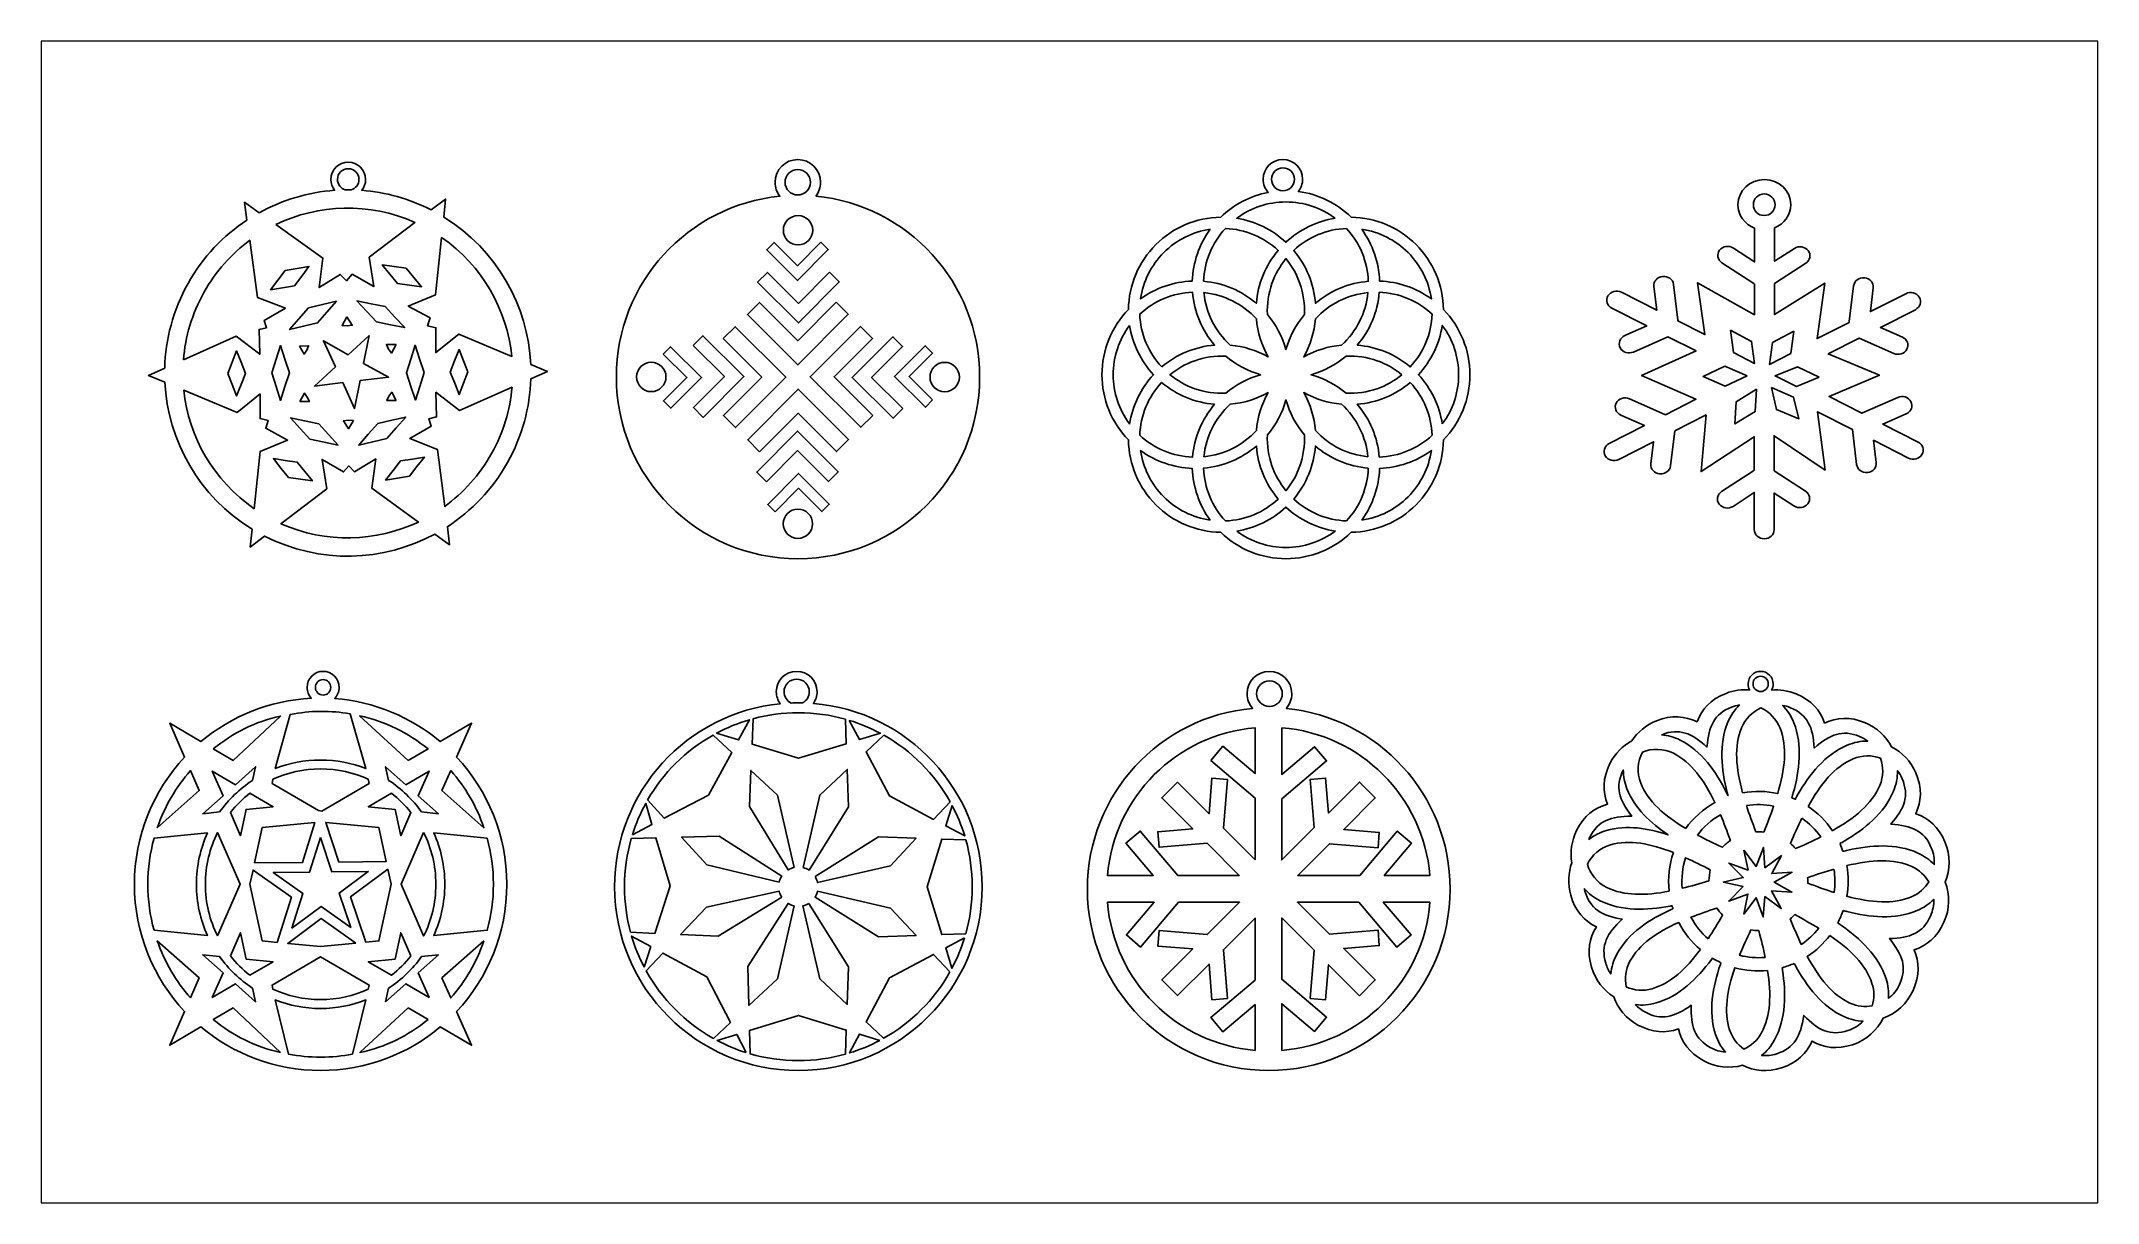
# Model space of a CAD drawing. Header units: centimetres. Extents: x -26.6 to 24.9, y -16.9 to 12.2.
import ezdxf

# ---------------------------------------------------------------- set-up
doc = ezdxf.new("R2010")
doc.units = ezdxf.units.CM
doc.header["$MEASUREMENT"] = 0
doc.layers.add('layer 1', color=7, linetype='Continuous')

msp = doc.modelspace()

# ---------------------------------------------------------------- linework, layer by layer
at = {"layer": 'layer 1', "color": 250, "lineweight": 20}
msp.add_open_spline([(-26.62404, 12.16395), (-26.62404, 12.16395), (24.9168, 12.16395), (24.9168, 12.16395), (24.9168, 12.16395), (24.9168, 12.16395), (24.9168, -16.94022), (24.9168, -16.94022), (24.9168, -16.94022), (24.9168, -16.94022), (-26.62404, -16.94022), (-26.62404, -16.94022), (-26.62404, -16.94022), (-26.62404, -16.94022), (-26.62404, 12.16395), (-26.62404, 12.16395)], degree=3, knots=[0, 0, 0, 0, 0.2, 0.2, 0.2, 0.2, 0.4, 0.4, 0.4, 0.4, 0.6, 0.6, 0.6, 0.6, 1, 1, 1, 1], dxfattribs=at)
at = {"layer": 'layer 1', "color": 215}
for points, knots in [([(-16.53407, 7.7579), (-15.20028, 6.93787), (-14.42561, 5.5334), (-14.35584, 4.0636), (-14.35584, 4.0636), (-14.35584, 4.0636), (-13.93684, 3.88626), (-13.93684, 3.88626), (-13.93684, 3.88626), (-13.93684, 3.88626), (-14.35288, 3.7028), (-14.35288, 3.7028), (-14.35288, 3.7028), (-14.3752, 2.99016), (-14.56433, 2.27218), (-14.93707, 1.60722), (-14.93707, 1.60722), (-15.31495, 0.93298), (-15.83789, 0.39137), (-16.44473, -0.00099), (-16.44473, -0.00099), (-16.44473, -0.00099), (-16.38701, -0.45208), (-16.38701, -0.45208), (-16.38701, -0.45208), (-16.38701, -0.45208), (-16.75514, -0.1849), (-16.75514, -0.1849), (-16.75514, -0.1849), (-18.04265, -0.88025), (-19.63568, -0.94574), (-21.02334, -0.2374), (-21.02334, -0.2374), (-21.02334, -0.2374), (-21.38313, -0.51193), (-21.38313, -0.51193), (-21.38313, -0.51193), (-21.38313, -0.51193), (-21.33649, -0.06207), (-21.33649, -0.06207), (-21.33649, -0.06207), (-22.67, 0.75351), (-23.44721, 2.15216), (-23.52306, 3.6182), (-23.52306, 3.6182), (-23.52306, 3.6182), (-23.93684, 3.79134), (-23.93684, 3.79134), (-23.93684, 3.79134), (-23.93684, 3.79134), (-23.52758, 3.97382), (-23.52758, 3.97382), (-23.52758, 3.97382), (-23.50895, 4.69461), (-23.31979, 5.42156), (-22.94275, 6.09427), (-22.94275, 6.09427), (-22.57124, 6.75716), (-22.05956, 7.29191), (-21.46575, 7.68264), (-21.46575, 7.68264), (-21.46575, 7.68264), (-21.5267, 8.12638), (-21.5267, 8.12638), (-21.5267, 8.12638), (-21.5267, 8.12638), (-21.16127, 7.86631), (-21.16127, 7.86631), (-21.16127, 7.86631), (-20.57879, 8.18783), (-19.9322, 8.37944), (-19.26948, 8.42773), (-19.26948, 8.42773), (-19.3285, 8.50204), (-19.36376, 8.59606), (-19.36376, 8.6983), (-19.36376, 8.6983), (-19.36376, 8.93882), (-19.16877, 9.13381), (-18.92826, 9.13381), (-18.92826, 9.13381), (-18.68775, 9.13381), (-18.49275, 8.93882), (-18.49275, 8.6983), (-18.49275, 8.6983), (-18.49275, 8.59553), (-18.52839, 8.50107), (-18.58793, 8.42658), (-18.58793, 8.42658), (-17.9963, 8.38146), (-17.40482, 8.22044), (-16.84681, 7.93395), (-16.84681, 7.93395), (-16.84681, 7.93395), (-16.48702, 8.20795), (-16.48702, 8.20795), (-16.48702, 8.20795), (-16.48702, 8.20795), (-16.53407, 7.7579), (-16.53407, 7.7579)], [0, 0, 0, 0, 0.03846154, 0.03846154, 0.03846154, 0.03846154, 0.07692308, 0.07692308, 0.07692308, 0.07692308, 0.11538462, 0.11538462, 0.11538462, 0.11538462, 0.15384615, 0.15384615, 0.15384615, 0.15384615, 0.19230769, 0.19230769, 0.19230769, 0.19230769, 0.23076923, 0.23076923, 0.23076923, 0.23076923, 0.26923077, 0.26923077, 0.26923077, 0.26923077, 0.30769231, 0.30769231, 0.30769231, 0.30769231, 0.34615385, 0.34615385, 0.34615385, 0.34615385, 0.38461538, 0.38461538, 0.38461538, 0.38461538, 0.42307692, 0.42307692, 0.42307692, 0.42307692, 0.46153846, 0.46153846, 0.46153846, 0.46153846, 0.5, 0.5, 0.5, 0.5, 0.53846154, 0.53846154, 0.53846154, 0.53846154, 0.57692308, 0.57692308, 0.57692308, 0.57692308, 0.61538462, 0.61538462, 0.61538462, 0.61538462, 0.65384615, 0.65384615, 0.65384615, 0.65384615, 0.69230769, 0.69230769, 0.69230769, 0.69230769, 0.73076923, 0.73076923, 0.73076923, 0.73076923, 0.76923077, 0.76923077, 0.76923077, 0.76923077, 0.80769231, 0.80769231, 0.80769231, 0.80769231, 0.84615385, 0.84615385, 0.84615385, 0.84615385, 0.88461538, 0.88461538, 0.88461538, 0.88461538, 0.92307692, 0.92307692, 0.92307692, 0.92307692, 1, 1, 1, 1]), ([(-19.00253, 8.43936), (-18.9533, 8.44008), (-18.90405, 8.44004), (-18.85474, 8.43916), (-18.85474, 8.43916), (-18.74176, 8.47118), (-18.65893, 8.57507), (-18.65893, 8.6983), (-18.65893, 8.6983), (-18.65893, 8.84704), (-18.77953, 8.96763), (-18.92826, 8.96763), (-18.92826, 8.96763), (-19.07699, 8.96763), (-19.19759, 8.84704), (-19.19759, 8.6983), (-19.19759, 8.6983), (-19.19759, 8.57534), (-19.11516, 8.4716), (-19.00253, 8.43936)], [0, 0, 0, 0, 0.16666667, 0.16666667, 0.16666667, 0.16666667, 0.33333333, 0.33333333, 0.33333333, 0.33333333, 0.5, 0.5, 0.5, 0.5, 0.66666667, 0.66666667, 0.66666667, 0.66666667, 1, 1, 1, 1]), ([(-7.21349, 8.28025), (-4.90787, 8.057), (-3.10549, 6.11396), (-3.10549, 3.74976), (-3.10549, 3.74976), (-3.10549, 1.23571), (-5.14353, -0.80233), (-7.65758, -0.80233), (-7.65758, -0.80233), (-10.17163, -0.80233), (-12.20967, 1.23571), (-12.20967, 3.74976), (-12.20967, 3.74976), (-12.20967, 6.11028), (-10.41293, 8.05101), (-8.11247, 8.27928), (-8.11247, 8.27928), (-8.1876, 8.37571), (-8.23236, 8.49696), (-8.23236, 8.62866), (-8.23236, 8.62866), (-8.23236, 8.94291), (-7.9776, 9.19767), (-7.66335, 9.19767), (-7.66335, 9.19767), (-7.3491, 9.19767), (-7.09434, 8.94291), (-7.09434, 8.62866), (-7.09434, 8.62866), (-7.09434, 8.49739), (-7.13882, 8.37653), (-7.21349, 8.28025)], [0, 0, 0, 0, 0.11111111, 0.11111111, 0.11111111, 0.11111111, 0.22222222, 0.22222222, 0.22222222, 0.22222222, 0.33333333, 0.33333333, 0.33333333, 0.33333333, 0.44444444, 0.44444444, 0.44444444, 0.44444444, 0.55555556, 0.55555556, 0.55555556, 0.55555556, 0.66666667, 0.66666667, 0.66666667, 0.66666667, 0.77777778, 0.77777778, 0.77777778, 0.77777778, 1, 1, 1, 1]), ([(-7.66335, 8.94701), (-7.48752, 8.94701), (-7.345, 8.80449), (-7.345, 8.62866), (-7.345, 8.62866), (-7.345, 8.45284), (-7.48752, 8.31031), (-7.66335, 8.31031), (-7.66335, 8.31031), (-7.83917, 8.31031), (-7.9817, 8.45284), (-7.9817, 8.62866), (-7.9817, 8.62866), (-7.9817, 8.80449), (-7.83917, 8.94701), (-7.66335, 8.94701)], [0, 0, 0, 0, 0.2, 0.2, 0.2, 0.2, 0.4, 0.4, 0.4, 0.4, 0.6, 0.6, 0.6, 0.6, 1, 1, 1, 1]), ([(6.20501, -0.13956), (5.76586, -0.56582), (5.18251, -0.80233), (4.57014, -0.80233), (4.57014, -0.80233), (3.95776, -0.80233), (3.37442, -0.56582), (2.93527, -0.13956), (2.93527, -0.13956), (2.32332, -0.13044), (1.74361, 0.11481), (1.31059, 0.54782), (1.31059, 0.54782), (0.87757, 0.98084), (0.63232, 1.56056), (0.6232, 2.17251), (0.6232, 2.17251), (0.19694, 2.61166), (-0.03956, 3.195), (-0.03956, 3.80737), (-0.03956, 3.80737), (-0.03956, 4.41976), (0.19694, 5.00309), (0.6232, 5.44224), (0.6232, 5.44224), (0.63232, 6.05419), (0.87757, 6.63391), (1.31059, 7.06693), (1.31059, 7.06693), (1.74361, 7.49994), (2.32332, 7.74519), (2.93527, 7.75431), (2.93527, 7.75431), (3.26667, 8.07598), (3.68019, 8.28955), (4.12632, 8.37502), (4.12632, 8.37502), (4.04841, 8.46233), (4.00104, 8.57748), (4.00104, 8.70371), (4.00104, 8.70371), (4.00104, 8.97652), (4.2222, 9.19767), (4.495, 9.19767), (4.495, 9.19767), (4.7678, 9.19767), (4.98895, 8.97652), (4.98895, 8.70371), (4.98895, 8.70371), (4.98895, 8.58757), (4.94885, 8.48082), (4.88176, 8.39648), (4.88176, 8.39648), (5.37817, 8.33046), (5.8411, 8.10754), (6.20502, 7.75431), (6.20502, 7.75431), (6.81696, 7.74519), (7.39667, 7.49994), (7.82969, 7.06693), (7.82969, 7.06693), (8.26271, 6.63391), (8.50796, 6.05419), (8.51708, 5.44224), (8.51708, 5.44224), (8.94334, 5.00309), (9.17984, 4.41975), (9.17984, 3.80737), (9.17984, 3.80737), (9.17984, 3.19499), (8.94334, 2.61166), (8.51708, 2.1725), (8.51708, 2.1725), (8.50796, 1.56056), (8.26271, 0.98084), (7.82969, 0.54782), (7.82969, 0.54782), (7.39667, 0.11481), (6.81695, -0.13044), (6.20501, -0.13956)], [0, 0, 0, 0, 0.04761905, 0.04761905, 0.04761905, 0.04761905, 0.0952381, 0.0952381, 0.0952381, 0.0952381, 0.14285714, 0.14285714, 0.14285714, 0.14285714, 0.19047619, 0.19047619, 0.19047619, 0.19047619, 0.23809524, 0.23809524, 0.23809524, 0.23809524, 0.28571429, 0.28571429, 0.28571429, 0.28571429, 0.33333333, 0.33333333, 0.33333333, 0.33333333, 0.38095238, 0.38095238, 0.38095238, 0.38095238, 0.42857143, 0.42857143, 0.42857143, 0.42857143, 0.47619048, 0.47619048, 0.47619048, 0.47619048, 0.52380952, 0.52380952, 0.52380952, 0.52380952, 0.57142857, 0.57142857, 0.57142857, 0.57142857, 0.61904762, 0.61904762, 0.61904762, 0.61904762, 0.66666667, 0.66666667, 0.66666667, 0.66666667, 0.71428571, 0.71428571, 0.71428571, 0.71428571, 0.76190476, 0.76190476, 0.76190476, 0.76190476, 0.80952381, 0.80952381, 0.80952381, 0.80952381, 0.85714286, 0.85714286, 0.85714286, 0.85714286, 0.9047619, 0.9047619, 0.9047619, 0.9047619, 1, 1, 1, 1]), ([(4.495, 8.99045), (4.65336, 8.99045), (4.78173, 8.86208), (4.78173, 8.70371), (4.78173, 8.70371), (4.78173, 8.54535), (4.65336, 8.41698), (4.495, 8.41698), (4.495, 8.41698), (4.33664, 8.41698), (4.20826, 8.54535), (4.20826, 8.70371), (4.20826, 8.70371), (4.20826, 8.86208), (4.33664, 8.99045), (4.495, 8.99045)], [0, 0, 0, 0, 0.2, 0.2, 0.2, 0.2, 0.4, 0.4, 0.4, 0.4, 0.6, 0.6, 0.6, 0.6, 1, 1, 1, 1]), ([(15.10094, 2.80224), (15.10094, 2.80224), (14.97444, 1.37944), (14.97444, 1.37944), (14.97444, 1.37944), (14.97444, 1.37944), (16.3066, 2.25245), (16.3066, 2.25245), (16.3066, 2.25245), (16.3066, 2.25245), (16.3066, 1.41275), (16.3066, 1.41275), (16.3066, 1.41275), (16.30061, 1.40951), (16.29473, 1.40605), (16.28897, 1.40229), (16.28897, 1.40229), (16.28897, 1.40229), (15.48743, 0.88073), (15.48743, 0.88073), (15.48743, 0.88073), (15.37629, 0.80841), (15.34977, 0.66573), (15.42849, 0.56362), (15.42849, 0.56362), (15.42849, 0.56362), (15.42849, 0.56362), (15.42849, 0.56362), (15.42849, 0.56362), (15.50721, 0.46151), (15.66252, 0.43714), (15.77366, 0.50946), (15.77366, 0.50946), (15.77366, 0.50946), (16.3066, 0.85625), (16.3066, 0.85625), (16.3066, 0.85625), (16.3066, 0.85625), (16.3066, -0.07357), (16.3066, -0.07357), (16.3066, -0.07357), (16.3066, -0.1994), (16.41864, -0.30233), (16.5556, -0.30233), (16.5556, -0.30233), (16.5556, -0.30233), (16.55561, -0.30233), (16.55561, -0.30233), (16.55561, -0.30233), (16.69256, -0.30233), (16.80461, -0.1994), (16.80461, -0.07357), (16.80461, -0.07357), (16.80461, -0.07357), (16.80461, 0.84303), (16.80461, 0.84303), (16.80461, 0.84303), (16.80461, 0.84303), (17.3016, 0.51963), (17.3016, 0.51963), (17.3016, 0.51963), (17.41273, 0.44731), (17.56804, 0.47168), (17.64676, 0.57379), (17.64676, 0.57379), (17.64676, 0.57379), (17.64676, 0.57379), (17.64676, 0.57379), (17.64676, 0.57379), (17.72548, 0.6759), (17.69896, 0.8186), (17.58783, 0.8909), (17.58783, 0.8909), (17.58783, 0.8909), (16.80461, 1.40055), (16.80461, 1.40055), (16.80461, 1.40055), (16.80461, 1.40055), (16.80461, 2.27744), (16.80461, 2.27744), (16.80461, 2.27744), (16.80461, 2.27744), (18.08267, 1.41839), (18.08267, 1.41839), (18.08267, 1.41839), (18.08267, 1.41839), (17.89431, 2.88101), (17.89431, 2.88101), (17.89431, 2.88101), (17.89431, 2.88101), (18.76788, 2.43486), (18.76788, 2.43486), (18.76788, 2.43486), (18.76788, 2.43486), (18.87217, 1.55831), (18.87217, 1.55831), (18.87217, 1.55831), (18.88696, 1.43394), (19.00983, 1.34332), (19.14522, 1.35691), (19.14522, 1.35691), (19.14522, 1.35691), (19.14522, 1.35691), (19.14522, 1.35691), (19.14522, 1.35691), (19.28061, 1.37051), (19.37927, 1.48337), (19.36446, 1.60776), (19.36446, 1.60776), (19.36446, 1.60776), (19.29828, 2.16396), (19.29828, 2.16396), (19.29828, 2.16396), (19.29828, 2.16396), (20.17027, 1.71862), (20.17027, 1.71862), (20.17027, 1.71862), (20.28998, 1.65747), (20.44234, 1.69742), (20.50889, 1.8074), (20.50889, 1.8074), (20.50889, 1.8074), (20.50889, 1.80741), (20.50889, 1.80741), (20.50889, 1.80741), (20.57544, 1.91738), (20.53196, 2.05736), (20.41225, 2.11849), (20.41225, 2.11849), (20.41225, 2.11849), (19.52768, 2.57028), (19.52768, 2.57028), (19.52768, 2.57028), (19.52768, 2.57028), (20.11654, 2.82972), (20.11654, 2.82972), (20.11654, 2.82972), (20.23934, 2.88382), (20.29162, 3.02038), (20.23272, 3.1332), (20.23272, 3.1332), (20.23272, 3.1332), (20.23272, 3.1332), (20.23272, 3.1332), (20.23272, 3.1332), (20.17382, 3.24602), (20.02519, 3.29406), (19.9024, 3.23995), (19.9024, 3.23995), (19.9024, 3.23995), (19.01675, 2.84975), (19.01675, 2.84975), (19.01675, 2.84975), (19.01039, 2.84694), (19.00423, 2.84391), (18.99824, 2.84067), (18.99824, 2.84067), (18.99824, 2.84067), (18.17936, 3.2589), (18.17936, 3.2589), (18.17936, 3.2589), (18.17936, 3.2589), (19.44116, 3.79499), (19.44116, 3.79499), (19.44116, 3.79499), (19.44116, 3.79499), (18.15855, 4.32882), (18.15855, 4.32882), (18.15855, 4.32882), (18.15855, 4.32882), (18.93795, 4.7241), (18.93795, 4.7241), (18.93795, 4.7241), (18.93795, 4.7241), (19.80212, 4.34045), (19.80212, 4.34045), (19.80212, 4.34045), (19.92473, 4.28601), (20.07351, 4.33364), (20.13278, 4.44629), (20.13278, 4.44629), (20.13278, 4.44629), (20.13278, 4.44629), (20.13278, 4.44629), (20.13278, 4.44629), (20.19204, 4.55896), (20.14021, 4.69566), (20.01758, 4.75009), (20.01758, 4.75009), (20.01758, 4.75009), (19.46923, 4.99353), (19.46923, 4.99353), (19.46923, 4.99353), (19.46923, 4.99353), (20.34266, 5.4365), (20.34266, 5.4365), (20.34266, 5.4365), (20.46256, 5.49731), (20.5065, 5.63717), (20.44031, 5.74733), (20.44031, 5.74733), (20.44031, 5.74733), (20.44031, 5.74734), (20.44031, 5.74734), (20.44031, 5.74734), (20.37411, 5.85749), (20.22188, 5.89786), (20.10198, 5.83705), (20.10198, 5.83705), (20.10198, 5.83705), (19.21595, 5.38769), (19.21595, 5.38769), (19.21595, 5.38769), (19.21595, 5.38769), (19.28885, 5.98394), (19.28885, 5.98394), (19.28885, 5.98394), (19.30405, 6.10827), (19.20577, 6.22142), (19.07042, 6.23538), (19.07042, 6.23538), (19.07042, 6.23538), (19.07042, 6.23538), (19.07042, 6.23538), (19.07042, 6.23538), (18.93507, 6.24935), (18.81191, 6.15906), (18.79672, 6.03472), (18.79672, 6.03472), (18.79672, 6.03472), (18.68707, 5.13798), (18.68707, 5.13798), (18.68707, 5.13798), (18.68628, 5.13153), (18.68582, 5.12513), (18.68564, 5.11875), (18.68564, 5.11875), (18.68564, 5.11875), (17.88206, 4.7112), (17.88206, 4.7112), (17.88206, 4.7112), (17.88206, 4.7112), (18.07297, 6.10342), (18.07297, 6.10342), (18.07297, 6.10342), (18.07297, 6.10342), (16.8143, 5.31344), (16.8143, 5.31344), (16.8143, 5.31344), (16.8143, 5.31344), (16.8143, 6.09047), (16.8143, 6.09047), (16.8143, 6.09047), (16.8143, 6.09047), (17.59752, 6.60011), (17.59752, 6.60011), (17.59752, 6.60011), (17.70866, 6.67242), (17.73518, 6.81511), (17.65646, 6.91722), (17.65646, 6.91722), (17.65646, 6.91722), (17.65646, 6.91722), (17.65646, 6.91722), (17.65646, 6.91722), (17.57774, 7.01933), (17.42242, 7.04371), (17.31129, 6.97139), (17.31129, 6.97139), (17.31129, 6.97139), (16.8143, 6.64799), (16.8143, 6.64799), (16.8143, 6.64799), (16.8143, 6.64799), (16.8143, 7.48637), (16.8143, 7.48637), (16.8143, 7.48637), (17.05282, 7.58154), (17.22046, 7.80601), (17.22046, 8.06767), (17.22046, 8.06767), (17.22046, 8.41552), (16.92422, 8.69767), (16.559, 8.69767), (16.559, 8.69767), (16.19378, 8.69767), (15.89754, 8.41552), (15.89754, 8.06767), (15.89754, 8.06767), (15.89754, 7.80143), (16.07109, 7.57368), (16.31629, 7.48147), (16.31629, 7.48147), (16.31629, 7.48147), (16.31629, 6.63477), (16.31629, 6.63477), (16.31629, 6.63477), (16.31629, 6.63477), (15.78335, 6.98156), (15.78335, 6.98156), (15.78335, 6.98156), (15.67222, 7.05388), (15.5169, 7.02951), (15.43818, 6.9274), (15.43818, 6.9274), (15.43818, 6.9274), (15.43818, 6.9274), (15.43818, 6.9274), (15.43818, 6.9274), (15.35947, 6.82529), (15.38598, 6.6826), (15.49712, 6.61028), (15.49712, 6.61028), (15.49712, 6.61028), (16.29866, 6.08872), (16.29866, 6.08872), (16.29866, 6.08872), (16.30443, 6.08497), (16.3103, 6.0815), (16.31629, 6.07826), (16.31629, 6.07826), (16.31629, 6.07826), (16.31629, 5.30826), (16.31629, 5.30826), (16.31629, 5.30826), (16.31629, 5.30826), (14.88728, 6.10932), (14.88728, 6.10932), (14.88728, 6.10932), (14.88728, 6.10932), (15.0682, 4.81249), (15.0682, 4.81249), (15.0682, 4.81249), (15.0682, 4.81249), (14.39452, 5.15415), (14.39452, 5.15415), (14.39452, 5.15415), (14.39434, 5.16052), (14.39388, 5.16693), (14.39309, 5.17338), (14.39309, 5.17338), (14.39309, 5.17338), (14.28345, 6.07012), (14.28345, 6.07012), (14.28345, 6.07012), (14.26826, 6.19446), (14.1451, 6.28475), (14.00974, 6.27078), (14.00974, 6.27078), (14.00974, 6.27078), (14.00974, 6.27078), (14.00974, 6.27078), (14.00974, 6.27078), (13.8744, 6.25682), (13.77612, 6.14367), (13.79132, 6.01934), (13.79132, 6.01934), (13.79132, 6.01934), (13.86422, 5.42309), (13.86422, 5.42309), (13.86422, 5.42309), (13.86422, 5.42309), (12.97819, 5.87245), (12.97819, 5.87245), (12.97819, 5.87245), (12.85828, 5.93327), (12.70605, 5.89289), (12.63986, 5.78274), (12.63986, 5.78274), (12.63986, 5.78274), (12.63986, 5.78273), (12.63986, 5.78273), (12.63986, 5.78273), (12.57367, 5.67258), (12.61761, 5.53271), (12.73751, 5.4719), (12.73751, 5.4719), (12.73751, 5.4719), (13.61094, 5.02893), (13.61094, 5.02893), (13.61094, 5.02893), (13.61094, 5.02893), (13.06259, 4.78549), (13.06259, 4.78549), (13.06259, 4.78549), (12.93996, 4.73106), (12.88813, 4.59436), (12.94739, 4.48169), (12.94739, 4.48169), (12.94739, 4.48169), (12.94739, 4.48169), (12.94739, 4.48169), (12.94739, 4.48169), (13.00666, 4.36903), (13.15544, 4.32141), (13.27805, 4.37585), (13.27805, 4.37585), (13.27805, 4.37585), (14.14222, 4.7595), (14.14222, 4.7595), (14.14222, 4.7595), (14.14222, 4.7595), (14.84852, 4.4013), (14.84852, 4.4013), (14.84852, 4.4013), (14.84852, 4.4013), (13.4831, 3.79035), (13.4831, 3.79035), (13.4831, 3.79035), (13.4831, 3.79035), (14.84233, 3.19364), (14.84233, 3.19364), (14.84233, 3.19364), (14.84233, 3.19364), (14.08192, 2.80527), (14.08192, 2.80527), (14.08192, 2.80527), (14.07594, 2.80851), (14.06978, 2.81154), (14.06342, 2.81436), (14.06342, 2.81436), (14.06342, 2.81436), (13.17777, 3.20455), (13.17777, 3.20455), (13.17777, 3.20455), (13.05498, 3.25867), (12.90634, 3.21062), (12.84745, 3.09779), (12.84745, 3.09779), (12.84745, 3.09779), (12.84745, 3.09779), (12.84745, 3.09779), (12.84745, 3.09779), (12.78855, 2.98498), (12.84083, 2.84842), (12.96363, 2.79432), (12.96363, 2.79432), (12.96363, 2.79432), (13.5525, 2.53487), (13.5525, 2.53487), (13.5525, 2.53487), (13.5525, 2.53487), (12.66793, 2.08309), (12.66793, 2.08309), (12.66793, 2.08309), (12.54822, 2.02196), (12.50473, 1.88198), (12.57128, 1.77201), (12.57128, 1.77201), (12.57128, 1.77201), (12.57129, 1.772), (12.57129, 1.772), (12.57129, 1.772), (12.63782, 1.66203), (12.79019, 1.62207), (12.90989, 1.6832), (12.90989, 1.6832), (12.90989, 1.6832), (13.78189, 2.12855), (13.78189, 2.12855), (13.78189, 2.12855), (13.78189, 2.12855), (13.71571, 1.57236), (13.71571, 1.57236), (13.71571, 1.57236), (13.7009, 1.44797), (13.79956, 1.3351), (13.93495, 1.32151), (13.93495, 1.32151), (13.93495, 1.32151), (13.93495, 1.32151), (13.93495, 1.32151), (13.93495, 1.32151), (14.07034, 1.30792), (14.1932, 1.39854), (14.208, 1.52292), (14.208, 1.52292), (14.208, 1.52292), (14.31229, 2.39946), (14.31229, 2.39946), (14.31229, 2.39946), (14.31229, 2.39946), (15.10094, 2.80224), (15.10094, 2.80224)], [0, 0, 0, 0, 0.00819672, 0.00819672, 0.00819672, 0.00819672, 0.01639344, 0.01639344, 0.01639344, 0.01639344, 0.02459016, 0.02459016, 0.02459016, 0.02459016, 0.03278689, 0.03278689, 0.03278689, 0.03278689, 0.04098361, 0.04098361, 0.04098361, 0.04098361, 0.04918033, 0.04918033, 0.04918033, 0.04918033, 0.05737705, 0.05737705, 0.05737705, 0.05737705, 0.06557377, 0.06557377, 0.06557377, 0.06557377, 0.07377049, 0.07377049, 0.07377049, 0.07377049, 0.08196721, 0.08196721, 0.08196721, 0.08196721, 0.09016393, 0.09016393, 0.09016393, 0.09016393, 0.09836066, 0.09836066, 0.09836066, 0.09836066, 0.10655738, 0.10655738, 0.10655738, 0.10655738, 0.1147541, 0.1147541, 0.1147541, 0.1147541, 0.12295082, 0.12295082, 0.12295082, 0.12295082, 0.13114754, 0.13114754, 0.13114754, 0.13114754, 0.13934426, 0.13934426, 0.13934426, 0.13934426, 0.14754098, 0.14754098, 0.14754098, 0.14754098, 0.1557377, 0.1557377, 0.1557377, 0.1557377, 0.16393443, 0.16393443, 0.16393443, 0.16393443, 0.17213115, 0.17213115, 0.17213115, 0.17213115, 0.18032787, 0.18032787, 0.18032787, 0.18032787, 0.18852459, 0.18852459, 0.18852459, 0.18852459, 0.19672131, 0.19672131, 0.19672131, 0.19672131, 0.20491803, 0.20491803, 0.20491803, 0.20491803, 0.21311475, 0.21311475, 0.21311475, 0.21311475, 0.22131148, 0.22131148, 0.22131148, 0.22131148, 0.2295082, 0.2295082, 0.2295082, 0.2295082, 0.23770492, 0.23770492, 0.23770492, 0.23770492, 0.24590164, 0.24590164, 0.24590164, 0.24590164, 0.25409836, 0.25409836, 0.25409836, 0.25409836, 0.26229508, 0.26229508, 0.26229508, 0.26229508, 0.2704918, 0.2704918, 0.2704918, 0.2704918, 0.27868852, 0.27868852, 0.27868852, 0.27868852, 0.28688525, 0.28688525, 0.28688525, 0.28688525, 0.29508197, 0.29508197, 0.29508197, 0.29508197, 0.30327869, 0.30327869, 0.30327869, 0.30327869, 0.31147541, 0.31147541, 0.31147541, 0.31147541, 0.31967213, 0.31967213, 0.31967213, 0.31967213, 0.32786885, 0.32786885, 0.32786885, 0.32786885, 0.33606557, 0.33606557, 0.33606557, 0.33606557, 0.3442623, 0.3442623, 0.3442623, 0.3442623, 0.35245902, 0.35245902, 0.35245902, 0.35245902, 0.36065574, 0.36065574, 0.36065574, 0.36065574, 0.36885246, 0.36885246, 0.36885246, 0.36885246, 0.37704918, 0.37704918, 0.37704918, 0.37704918, 0.3852459, 0.3852459, 0.3852459, 0.3852459, 0.39344262, 0.39344262, 0.39344262, 0.39344262, 0.40163934, 0.40163934, 0.40163934, 0.40163934, 0.40983607, 0.40983607, 0.40983607, 0.40983607, 0.41803279, 0.41803279, 0.41803279, 0.41803279, 0.42622951, 0.42622951, 0.42622951, 0.42622951, 0.43442623, 0.43442623, 0.43442623, 0.43442623, 0.44262295, 0.44262295, 0.44262295, 0.44262295, 0.45081967, 0.45081967, 0.45081967, 0.45081967, 0.45901639, 0.45901639, 0.45901639, 0.45901639, 0.46721311, 0.46721311, 0.46721311, 0.46721311, 0.47540984, 0.47540984, 0.47540984, 0.47540984, 0.48360656, 0.48360656, 0.48360656, 0.48360656, 0.49180328, 0.49180328, 0.49180328, 0.49180328, 0.5, 0.5, 0.5, 0.5, 0.50819672, 0.50819672, 0.50819672, 0.50819672, 0.51639344, 0.51639344, 0.51639344, 0.51639344, 0.52459016, 0.52459016, 0.52459016, 0.52459016, 0.53278689, 0.53278689, 0.53278689, 0.53278689, 0.54098361, 0.54098361, 0.54098361, 0.54098361, 0.54918033, 0.54918033, 0.54918033, 0.54918033, 0.55737705, 0.55737705, 0.55737705, 0.55737705, 0.56557377, 0.56557377, 0.56557377, 0.56557377, 0.57377049, 0.57377049, 0.57377049, 0.57377049, 0.58196721, 0.58196721, 0.58196721, 0.58196721, 0.59016393, 0.59016393, 0.59016393, 0.59016393, 0.59836066, 0.59836066, 0.59836066, 0.59836066, 0.60655738, 0.60655738, 0.60655738, 0.60655738, 0.6147541, 0.6147541, 0.6147541, 0.6147541, 0.62295082, 0.62295082, 0.62295082, 0.62295082, 0.63114754, 0.63114754, 0.63114754, 0.63114754, 0.63934426, 0.63934426, 0.63934426, 0.63934426, 0.64754098, 0.64754098, 0.64754098, 0.64754098, 0.6557377, 0.6557377, 0.6557377, 0.6557377, 0.66393443, 0.66393443, 0.66393443, 0.66393443, 0.67213115, 0.67213115, 0.67213115, 0.67213115, 0.68032787, 0.68032787, 0.68032787, 0.68032787, 0.68852459, 0.68852459, 0.68852459, 0.68852459, 0.69672131, 0.69672131, 0.69672131, 0.69672131, 0.70491803, 0.70491803, 0.70491803, 0.70491803, 0.71311475, 0.71311475, 0.71311475, 0.71311475, 0.72131148, 0.72131148, 0.72131148, 0.72131148, 0.7295082, 0.7295082, 0.7295082, 0.7295082, 0.73770492, 0.73770492, 0.73770492, 0.73770492, 0.74590164, 0.74590164, 0.74590164, 0.74590164, 0.75409836, 0.75409836, 0.75409836, 0.75409836, 0.76229508, 0.76229508, 0.76229508, 0.76229508, 0.7704918, 0.7704918, 0.7704918, 0.7704918, 0.77868852, 0.77868852, 0.77868852, 0.77868852, 0.78688525, 0.78688525, 0.78688525, 0.78688525, 0.79508197, 0.79508197, 0.79508197, 0.79508197, 0.80327869, 0.80327869, 0.80327869, 0.80327869, 0.81147541, 0.81147541, 0.81147541, 0.81147541, 0.81967213, 0.81967213, 0.81967213, 0.81967213, 0.82786885, 0.82786885, 0.82786885, 0.82786885, 0.83606557, 0.83606557, 0.83606557, 0.83606557, 0.8442623, 0.8442623, 0.8442623, 0.8442623, 0.85245902, 0.85245902, 0.85245902, 0.85245902, 0.86065574, 0.86065574, 0.86065574, 0.86065574, 0.86885246, 0.86885246, 0.86885246, 0.86885246, 0.87704918, 0.87704918, 0.87704918, 0.87704918, 0.8852459, 0.8852459, 0.8852459, 0.8852459, 0.89344262, 0.89344262, 0.89344262, 0.89344262, 0.90163934, 0.90163934, 0.90163934, 0.90163934, 0.90983607, 0.90983607, 0.90983607, 0.90983607, 0.91803279, 0.91803279, 0.91803279, 0.91803279, 0.92622951, 0.92622951, 0.92622951, 0.92622951, 0.93442623, 0.93442623, 0.93442623, 0.93442623, 0.94262295, 0.94262295, 0.94262295, 0.94262295, 0.95081967, 0.95081967, 0.95081967, 0.95081967, 0.95901639, 0.95901639, 0.95901639, 0.95901639, 0.96721311, 0.96721311, 0.96721311, 0.96721311, 0.97540984, 0.97540984, 0.97540984, 0.97540984, 0.98360656, 0.98360656, 0.98360656, 0.98360656, 1, 1, 1, 1]), ([(16.55483, 8.33736), (16.7046, 8.33736), (16.82603, 8.21593), (16.82603, 8.06616), (16.82603, 8.06616), (16.82603, 7.91639), (16.7046, 7.79496), (16.55483, 7.79496), (16.55483, 7.79496), (16.40506, 7.79496), (16.28363, 7.91639), (16.28363, 8.06616), (16.28363, 8.06616), (16.28363, 8.21593), (16.40506, 8.33736), (16.55483, 8.33736)], [0, 0, 0, 0, 0.2, 0.2, 0.2, 0.2, 0.4, 0.4, 0.4, 0.4, 0.6, 0.6, 0.6, 0.6, 1, 1, 1, 1]), ([(-20.74229, 7.56813), (-20.74229, 7.56813), (-19.56398, 6.72957), (-19.56398, 6.72957), (-19.56398, 6.72957), (-19.56398, 6.72957), (-19.65388, 5.99198), (-19.65388, 5.99198), (-19.65388, 5.99198), (-19.65388, 5.99198), (-19.12731, 6.32062), (-19.12731, 6.32062), (-19.12731, 6.32062), (-19.12731, 6.32062), (-18.97441, 6.1621), (-18.97441, 6.1621), (-18.97441, 6.1621), (-18.97441, 6.1621), (-18.82671, 6.3255), (-18.82671, 6.3255), (-18.82671, 6.3255), (-18.82671, 6.3255), (-18.28979, 6.01412), (-18.28979, 6.01412), (-18.28979, 6.01412), (-18.28979, 6.01412), (-18.40352, 6.74836), (-18.40352, 6.74836), (-18.40352, 6.74836), (-18.40352, 6.74836), (-17.25537, 7.6228), (-17.25537, 7.6228), (-17.25537, 7.6228), (-18.39873, 8.13496), (-19.67371, 8.08505), (-20.74229, 7.56813)], [0, 0, 0, 0, 0.1, 0.1, 0.1, 0.1, 0.2, 0.2, 0.2, 0.2, 0.3, 0.3, 0.3, 0.3, 0.4, 0.4, 0.4, 0.4, 0.5, 0.5, 0.5, 0.5, 0.6, 0.6, 0.6, 0.6, 0.7, 0.7, 0.7, 0.7, 0.8, 0.8, 0.8, 0.8, 1, 1, 1, 1]), ([(-7.65565, 7.79538), (-7.45204, 7.79538), (-7.28697, 7.63031), (-7.28697, 7.4267), (-7.28697, 7.4267), (-7.28697, 7.22309), (-7.45204, 7.05801), (-7.65565, 7.05801), (-7.65565, 7.05801), (-7.85928, 7.05801), (-8.02434, 7.22309), (-8.02434, 7.4267), (-8.02434, 7.4267), (-8.02434, 7.63031), (-7.85928, 7.79538), (-7.65565, 7.79538)], [0, 0, 0, 0, 0.2, 0.2, 0.2, 0.2, 0.4, 0.4, 0.4, 0.4, 0.6, 0.6, 0.6, 0.6, 1, 1, 1, 1]), ([(5.80435, 7.7261), (5.44769, 7.99238), (5.01676, 8.13513), (4.57015, 8.13513), (4.57015, 8.13513), (4.12354, 8.13513), (3.69259, 7.99238), (3.33594, 7.7261), (3.33594, 7.7261), (3.79868, 7.65371), (4.22684, 7.44526), (4.57015, 7.1255), (4.57015, 7.1255), (4.91345, 7.44525), (5.34162, 7.65371), (5.80435, 7.7261)], [0, 0, 0, 0, 0.2, 0.2, 0.2, 0.2, 0.4, 0.4, 0.4, 0.4, 0.6, 0.6, 0.6, 0.6, 1, 1, 1, 1]), ([(-16.58754, 7.24676), (-16.58754, 7.24676), (-16.73758, 5.81201), (-16.73758, 5.81201), (-16.73758, 5.81201), (-16.73758, 5.81201), (-17.42394, 5.52743), (-17.42394, 5.52743), (-17.42394, 5.52743), (-17.42394, 5.52743), (-16.87879, 5.23067), (-16.87879, 5.23067), (-16.87879, 5.23067), (-16.87879, 5.23067), (-16.93907, 5.028), (-16.93907, 5.028), (-16.93907, 5.028), (-16.93907, 5.028), (-16.73247, 4.98281), (-16.73247, 4.98281), (-16.73247, 4.98281), (-16.73247, 4.98281), (-16.73627, 4.3621), (-16.73627, 4.3621), (-16.73627, 4.3621), (-16.73627, 4.3621), (-16.15534, 4.82532), (-16.15534, 4.82532), (-16.15534, 4.82532), (-16.15534, 4.82532), (-14.82934, 4.26402), (-14.82934, 4.26402), (-14.82934, 4.26402), (-14.94827, 5.43596), (-15.56531, 6.54044), (-16.58754, 7.24676)], [0, 0, 0, 0, 0.1, 0.1, 0.1, 0.1, 0.2, 0.2, 0.2, 0.2, 0.3, 0.3, 0.3, 0.3, 0.4, 0.4, 0.4, 0.4, 0.5, 0.5, 0.5, 0.5, 0.6, 0.6, 0.6, 0.6, 0.7, 0.7, 0.7, 0.7, 0.8, 0.8, 0.8, 0.8, 1, 1, 1, 1]), ([(2.67192, 7.45106), (2.23143, 7.38715), (1.82576, 7.18337), (1.50995, 6.86757), (1.50995, 6.86757), (1.19414, 6.55176), (0.99038, 6.1461), (0.92647, 5.70562), (0.92647, 5.70562), (1.30487, 5.98163), (1.75502, 6.13699), (2.22388, 6.15364), (2.22388, 6.15364), (2.24052, 6.6225), (2.3959, 7.07267), (2.67192, 7.45106)], [0, 0, 0, 0, 0.2, 0.2, 0.2, 0.2, 0.4, 0.4, 0.4, 0.4, 0.6, 0.6, 0.6, 0.6, 1, 1, 1, 1]), ([(2.50575, 6.14686), (2.99474, 6.10602), (3.45628, 5.91346), (3.82933, 5.59572), (3.82933, 5.59572), (3.86845, 6.08421), (4.05867, 6.54675), (4.37558, 6.92141), (4.37558, 6.92141), (4.01354, 7.25754), (3.54669, 7.45154), (3.05265, 7.47095), (3.05265, 7.47095), (2.71703, 7.10787), (2.524, 6.64059), (2.50575, 6.14686)], [0, 0, 0, 0, 0.2, 0.2, 0.2, 0.2, 0.4, 0.4, 0.4, 0.4, 0.6, 0.6, 0.6, 0.6, 1, 1, 1, 1]), ([(6.08765, 7.47096), (5.59366, 7.45165), (5.12517, 7.25993), (4.7644, 6.9217), (4.7644, 6.9217), (5.08151, 6.54693), (5.27184, 6.08421), (5.31095, 5.59549), (5.31095, 5.59549), (5.68399, 5.91332), (6.14548, 6.106), (6.63454, 6.14686), (6.63454, 6.14686), (6.6162, 6.64056), (6.42327, 7.10788), (6.08765, 7.47096)], [0, 0, 0, 0, 0.2, 0.2, 0.2, 0.2, 0.4, 0.4, 0.4, 0.4, 0.6, 0.6, 0.6, 0.6, 1, 1, 1, 1]), ([(6.46839, 7.45104), (6.7444, 7.07266), (6.89976, 6.62249), (6.91641, 6.15364), (6.91641, 6.15364), (7.38526, 6.13699), (7.83543, 5.98162), (8.21382, 5.7056), (8.21382, 5.7056), (8.14991, 6.14608), (7.94614, 6.55175), (7.63033, 6.86757), (7.63033, 6.86757), (7.31453, 7.18337), (6.90887, 7.38714), (6.46839, 7.45104)], [0, 0, 0, 0, 0.2, 0.2, 0.2, 0.2, 0.4, 0.4, 0.4, 0.4, 0.6, 0.6, 0.6, 0.6, 1, 1, 1, 1]), ([(-23.0585, 4.18295), (-23.0585, 4.18295), (-21.7366, 4.77232), (-21.7366, 4.77232), (-21.7366, 4.77232), (-21.7366, 4.77232), (-21.14696, 4.3202), (-21.14696, 4.3202), (-21.14696, 4.3202), (-21.14696, 4.3202), (-21.16252, 4.94072), (-21.16252, 4.94072), (-21.16252, 4.94072), (-21.16252, 4.94072), (-20.97922, 4.98448), (-20.97922, 4.98448), (-20.97922, 4.98448), (-20.97922, 4.98448), (-21.03879, 5.1633), (-21.03879, 5.1633), (-21.03879, 5.1633), (-21.03879, 5.1633), (-20.50351, 5.47757), (-20.50351, 5.47757), (-20.50351, 5.47757), (-20.50351, 5.47757), (-21.19873, 5.73979), (-21.19873, 5.73979), (-21.19873, 5.73979), (-21.19873, 5.73979), (-21.39583, 7.17392), (-21.39583, 7.17392), (-21.39583, 7.17392), (-21.85311, 6.83639), (-22.24773, 6.39858), (-22.54363, 5.87057), (-22.54363, 5.87057), (-22.84452, 5.33378), (-23.01245, 4.75861), (-23.0585, 4.18295)], [0, 0, 0, 0, 0.09090909, 0.09090909, 0.09090909, 0.09090909, 0.18181818, 0.18181818, 0.18181818, 0.18181818, 0.27272727, 0.27272727, 0.27272727, 0.27272727, 0.36363636, 0.36363636, 0.36363636, 0.36363636, 0.45454545, 0.45454545, 0.45454545, 0.45454545, 0.54545455, 0.54545455, 0.54545455, 0.54545455, 0.63636364, 0.63636364, 0.63636364, 0.63636364, 0.72727273, 0.72727273, 0.72727273, 0.72727273, 0.81818182, 0.81818182, 0.81818182, 0.81818182, 1, 1, 1, 1]), ([(-7.08162, 7.12471), (-7.08162, 7.12471), (-6.89886, 6.94196), (-6.89886, 6.94196), (-6.89886, 6.94196), (-6.89886, 6.94196), (-7.66878, 6.167), (-7.66878, 6.167), (-7.66878, 6.167), (-7.66878, 6.167), (-8.4404, 6.9386), (-8.4404, 6.9386), (-8.4404, 6.9386), (-8.4404, 6.9386), (-8.25764, 7.12135), (-8.25764, 7.12135), (-8.25764, 7.12135), (-8.25764, 7.12135), (-7.6713, 6.53501), (-7.6713, 6.53501), (-7.6713, 6.53501), (-7.6713, 6.53501), (-7.08162, 7.12471), (-7.08162, 7.12471)], [0, 0, 0, 0, 0.14285714, 0.14285714, 0.14285714, 0.14285714, 0.28571429, 0.28571429, 0.28571429, 0.28571429, 0.42857143, 0.42857143, 0.42857143, 0.42857143, 0.57142857, 0.57142857, 0.57142857, 0.57142857, 0.71428571, 0.71428571, 0.71428571, 0.71428571, 1, 1, 1, 1]), ([(5.03445, 5.31724), (5.04575, 5.57938), (5.00708, 5.84358), (4.92028, 6.09123), (4.92028, 6.09123), (4.84085, 6.31782), (4.72219, 6.52881), (4.57015, 6.71443), (4.57015, 6.71443), (4.41809, 6.52878), (4.2994, 6.31776), (4.21996, 6.09114), (4.21996, 6.09114), (4.13319, 5.84354), (4.09454, 5.57941), (4.10583, 5.31733), (4.10583, 5.31733), (4.3221, 5.06011), (4.48042, 4.7604), (4.57022, 4.43756), (4.57022, 4.43756), (4.65998, 4.76036), (4.81822, 5.06007), (5.03445, 5.31724)], [0, 0, 0, 0, 0.14285714, 0.14285714, 0.14285714, 0.14285714, 0.28571429, 0.28571429, 0.28571429, 0.28571429, 0.42857143, 0.42857143, 0.42857143, 0.42857143, 0.57142857, 0.57142857, 0.57142857, 0.57142857, 0.71428571, 0.71428571, 0.71428571, 0.71428571, 1, 1, 1, 1]), ([(-20.50819, 6.41596), (-20.50819, 6.41596), (-20.20985, 6.46769), (-20.20985, 6.46769), (-20.20985, 6.46769), (-20.20985, 6.46769), (-19.91148, 6.51944), (-19.91148, 6.51944), (-19.91148, 6.51944), (-19.91148, 6.51944), (-20.09487, 6.27846), (-20.09487, 6.27846), (-20.09487, 6.27846), (-20.09487, 6.27846), (-20.27825, 6.03754), (-20.27825, 6.03754), (-20.27825, 6.03754), (-20.27825, 6.03754), (-20.57659, 5.98579), (-20.57659, 5.98579), (-20.57659, 5.98579), (-20.57659, 5.98579), (-20.87493, 5.93406), (-20.87493, 5.93406), (-20.87493, 5.93406), (-20.87493, 5.93406), (-20.69155, 6.17501), (-20.69155, 6.17501), (-20.69155, 6.17501), (-20.69155, 6.17501), (-20.50819, 6.41596), (-20.50819, 6.41596)], [0, 0, 0, 0, 0.11111111, 0.11111111, 0.11111111, 0.11111111, 0.22222222, 0.22222222, 0.22222222, 0.22222222, 0.33333333, 0.33333333, 0.33333333, 0.33333333, 0.44444444, 0.44444444, 0.44444444, 0.44444444, 0.55555556, 0.55555556, 0.55555556, 0.55555556, 0.66666667, 0.66666667, 0.66666667, 0.66666667, 0.77777778, 0.77777778, 0.77777778, 0.77777778, 1, 1, 1, 1]), ([(-17.4742, 6.47925), (-17.4742, 6.47925), (-17.28245, 6.24489), (-17.28245, 6.24489), (-17.28245, 6.24489), (-17.28245, 6.24489), (-17.09072, 6.01052), (-17.09072, 6.01052), (-17.09072, 6.01052), (-17.09072, 6.01052), (-17.39071, 6.05176), (-17.39071, 6.05176), (-17.39071, 6.05176), (-17.39071, 6.05176), (-17.69068, 6.09299), (-17.69068, 6.09299), (-17.69068, 6.09299), (-17.69068, 6.09299), (-17.8824, 6.32736), (-17.8824, 6.32736), (-17.8824, 6.32736), (-17.8824, 6.32736), (-18.07415, 6.56171), (-18.07415, 6.56171), (-18.07415, 6.56171), (-18.07415, 6.56171), (-17.77416, 6.52049), (-17.77416, 6.52049), (-17.77416, 6.52049), (-17.77416, 6.52049), (-17.4742, 6.47925), (-17.4742, 6.47925)], [0, 0, 0, 0, 0.11111111, 0.11111111, 0.11111111, 0.11111111, 0.22222222, 0.22222222, 0.22222222, 0.22222222, 0.33333333, 0.33333333, 0.33333333, 0.33333333, 0.44444444, 0.44444444, 0.44444444, 0.44444444, 0.55555556, 0.55555556, 0.55555556, 0.55555556, 0.66666667, 0.66666667, 0.66666667, 0.66666667, 0.77777778, 0.77777778, 0.77777778, 0.77777778, 1, 1, 1, 1]), ([(-6.86595, 6.37469), (-6.86595, 6.37469), (-6.62358, 6.13231), (-6.62358, 6.13231), (-6.62358, 6.13231), (-6.62358, 6.13231), (-7.64472, 5.10446), (-7.64472, 5.10446), (-7.64472, 5.10446), (-7.64472, 5.10446), (-8.66811, 6.12784), (-8.66811, 6.12784), (-8.66811, 6.12784), (-8.66811, 6.12784), (-8.42573, 6.37024), (-8.42573, 6.37024), (-8.42573, 6.37024), (-8.42573, 6.37024), (-7.64807, 5.59257), (-7.64807, 5.59257), (-7.64807, 5.59257), (-7.64807, 5.59257), (-6.86595, 6.37469), (-6.86595, 6.37469)], [0, 0, 0, 0, 0.14285714, 0.14285714, 0.14285714, 0.14285714, 0.28571429, 0.28571429, 0.28571429, 0.28571429, 0.42857143, 0.42857143, 0.42857143, 0.42857143, 0.57142857, 0.57142857, 0.57142857, 0.57142857, 0.71428571, 0.71428571, 0.71428571, 0.71428571, 1, 1, 1, 1]), ([(1.45609, 4.00193), (1.83077, 4.31884), (2.29331, 4.50906), (2.78181, 4.54817), (2.78181, 4.54817), (2.46406, 4.92123), (2.2715, 5.38276), (2.23066, 5.87176), (2.23066, 5.87176), (1.73696, 5.85344), (1.26965, 5.6605), (0.90656, 5.32489), (0.90656, 5.32489), (0.92598, 4.83085), (1.1199, 4.36396), (1.45609, 4.00193)], [0, 0, 0, 0, 0.2, 0.2, 0.2, 0.2, 0.4, 0.4, 0.4, 0.4, 0.6, 0.6, 0.6, 0.6, 1, 1, 1, 1]), ([(2.51454, 5.86299), (2.56476, 5.35752), (2.79931, 4.89064), (3.17399, 4.54689), (3.17399, 4.54689), (3.5087, 4.51797), (3.83248, 4.41802), (4.1242, 4.25331), (4.1242, 4.25331), (3.9595, 4.54504), (3.85955, 4.86882), (3.83062, 5.20352), (3.83062, 5.20352), (3.4869, 5.57823), (3.01999, 5.81276), (2.51454, 5.86299)], [0, 0, 0, 0, 0.2, 0.2, 0.2, 0.2, 0.4, 0.4, 0.4, 0.4, 0.6, 0.6, 0.6, 0.6, 1, 1, 1, 1]), ([(5.9663, 4.54689), (6.341, 4.89062), (6.57552, 5.35752), (6.62575, 5.86298), (6.62575, 5.86298), (6.12029, 5.81275), (5.6534, 5.57821), (5.30966, 5.20352), (5.30966, 5.20352), (5.28075, 4.86881), (5.18079, 4.54504), (5.01609, 4.25332), (5.01609, 4.25332), (5.3078, 4.41802), (5.63159, 4.51797), (5.9663, 4.54689)], [0, 0, 0, 0, 0.2, 0.2, 0.2, 0.2, 0.4, 0.4, 0.4, 0.4, 0.6, 0.6, 0.6, 0.6, 1, 1, 1, 1]), ([(6.90962, 5.87177), (6.86878, 5.38277), (6.67622, 4.92123), (6.35849, 4.54816), (6.35849, 4.54816), (6.84697, 4.50905), (7.30951, 4.31884), (7.68417, 4.00193), (7.68417, 4.00193), (8.0203, 4.36397), (8.2143, 4.83082), (8.23372, 5.32487), (8.23372, 5.32487), (7.87063, 5.66048), (7.40335, 5.85351), (6.90962, 5.87177)], [0, 0, 0, 0, 0.2, 0.2, 0.2, 0.2, 0.4, 0.4, 0.4, 0.4, 0.6, 0.6, 0.6, 0.6, 1, 1, 1, 1]), ([(-19.92788, 5.48179), (-19.92788, 5.48179), (-19.57713, 5.56536), (-19.57713, 5.56536), (-19.57713, 5.56536), (-19.57713, 5.56536), (-19.22634, 5.64897), (-19.22634, 5.64897), (-19.22634, 5.64897), (-19.22634, 5.64897), (-19.46217, 5.37618), (-19.46217, 5.37618), (-19.46217, 5.37618), (-19.46217, 5.37618), (-19.69797, 5.10338), (-19.69797, 5.10338), (-19.69797, 5.10338), (-19.69797, 5.10338), (-20.04869, 5.01979), (-20.04869, 5.01979), (-20.04869, 5.01979), (-20.04869, 5.01979), (-20.39948, 4.9362), (-20.39948, 4.9362), (-20.39948, 4.9362), (-20.39948, 4.9362), (-20.16367, 5.20901), (-20.16367, 5.20901), (-20.16367, 5.20901), (-20.16367, 5.20901), (-19.92788, 5.48179), (-19.92788, 5.48179)], [0, 0, 0, 0, 0.11111111, 0.11111111, 0.11111111, 0.11111111, 0.22222222, 0.22222222, 0.22222222, 0.22222222, 0.33333333, 0.33333333, 0.33333333, 0.33333333, 0.44444444, 0.44444444, 0.44444444, 0.44444444, 0.55555556, 0.55555556, 0.55555556, 0.55555556, 0.66666667, 0.66666667, 0.66666667, 0.66666667, 0.77777778, 0.77777778, 0.77777778, 0.77777778, 1, 1, 1, 1]), ([(-18.95971, 5.25514), (-18.95971, 5.25514), (-19.08373, 5.04136), (-19.08373, 5.04136), (-19.08373, 5.04136), (-19.08373, 5.04136), (-18.95589, 5.0312), (-18.95589, 5.0312), (-18.95589, 5.0312), (-18.95589, 5.0312), (-18.82882, 5.04545), (-18.82882, 5.04545), (-18.82882, 5.04545), (-18.82882, 5.04545), (-18.95971, 5.25514), (-18.95971, 5.25514)], [0, 0, 0, 0, 0.2, 0.2, 0.2, 0.2, 0.4, 0.4, 0.4, 0.4, 0.6, 0.6, 0.6, 0.6, 1, 1, 1, 1]), ([(-18.00234, 5.51466), (-18.00234, 5.51466), (-17.75711, 5.25029), (-17.75711, 5.25029), (-17.75711, 5.25029), (-17.75711, 5.25029), (-17.51186, 4.98595), (-17.51186, 4.98595), (-17.51186, 4.98595), (-17.51186, 4.98595), (-17.86535, 5.05717), (-17.86535, 5.05717), (-17.86535, 5.05717), (-17.86535, 5.05717), (-18.21884, 5.1284), (-18.21884, 5.1284), (-18.21884, 5.1284), (-18.21884, 5.1284), (-18.46407, 5.39275), (-18.46407, 5.39275), (-18.46407, 5.39275), (-18.46407, 5.39275), (-18.70932, 5.65709), (-18.70932, 5.65709), (-18.70932, 5.65709), (-18.70932, 5.65709), (-18.35583, 5.58588), (-18.35583, 5.58588), (-18.35583, 5.58588), (-18.35583, 5.58588), (-18.00234, 5.51466), (-18.00234, 5.51466)], [0, 0, 0, 0, 0.11111111, 0.11111111, 0.11111111, 0.11111111, 0.22222222, 0.22222222, 0.22222222, 0.22222222, 0.33333333, 0.33333333, 0.33333333, 0.33333333, 0.44444444, 0.44444444, 0.44444444, 0.44444444, 0.55555556, 0.55555556, 0.55555556, 0.55555556, 0.66666667, 0.66666667, 0.66666667, 0.66666667, 0.77777778, 0.77777778, 0.77777778, 0.77777778, 1, 1, 1, 1]), ([(-6.69674, 5.62281), (-6.69674, 5.62281), (-6.39721, 5.32327), (-6.39721, 5.32327), (-6.39721, 5.32327), (-6.39721, 5.32327), (-7.65916, 4.05306), (-7.65916, 4.05306), (-7.65916, 4.05306), (-7.65916, 4.05306), (-8.92386, 5.31776), (-8.92386, 5.31776), (-8.92386, 5.31776), (-8.92386, 5.31776), (-8.62433, 5.6173), (-8.62433, 5.6173), (-8.62433, 5.6173), (-8.62433, 5.6173), (-7.6633, 4.65627), (-7.6633, 4.65627), (-7.6633, 4.65627), (-7.6633, 4.65627), (-6.69674, 5.62281), (-6.69674, 5.62281)], [0, 0, 0, 0, 0.14285714, 0.14285714, 0.14285714, 0.14285714, 0.28571429, 0.28571429, 0.28571429, 0.28571429, 0.42857143, 0.42857143, 0.42857143, 0.42857143, 0.57142857, 0.57142857, 0.57142857, 0.57142857, 0.71428571, 0.71428571, 0.71428571, 0.71428571, 1, 1, 1, 1]), ([(-18.40192, 4.79337), (-18.40192, 4.79337), (-18.54325, 4.09119), (-18.54325, 4.09119), (-18.54325, 4.09119), (-18.54325, 4.09119), (-17.91776, 3.74218), (-17.91776, 3.74218), (-17.91776, 3.74218), (-17.91776, 3.74218), (-18.62924, 3.65959), (-18.62924, 3.65959), (-18.62924, 3.65959), (-18.62924, 3.65959), (-18.7679, 2.95687), (-18.7679, 2.95687), (-18.7679, 2.95687), (-18.7679, 2.95687), (-19.06628, 3.60802), (-19.06628, 3.60802), (-19.06628, 3.60802), (-19.06628, 3.60802), (-19.77748, 3.52271), (-19.77748, 3.52271), (-19.77748, 3.52271), (-19.77748, 3.52271), (-19.25041, 4.00773), (-19.25041, 4.00773), (-19.25041, 4.00773), (-19.25041, 4.00773), (-19.5513, 4.65776), (-19.5513, 4.65776), (-19.5513, 4.65776), (-19.5513, 4.65776), (-18.92712, 4.30638), (-18.92712, 4.30638), (-18.92712, 4.30638), (-18.92712, 4.30638), (-18.40192, 4.79337), (-18.40192, 4.79337)], [0, 0, 0, 0, 0.09090909, 0.09090909, 0.09090909, 0.09090909, 0.18181818, 0.18181818, 0.18181818, 0.18181818, 0.27272727, 0.27272727, 0.27272727, 0.27272727, 0.36363636, 0.36363636, 0.36363636, 0.36363636, 0.45454545, 0.45454545, 0.45454545, 0.45454545, 0.54545455, 0.54545455, 0.54545455, 0.54545455, 0.63636364, 0.63636364, 0.63636364, 0.63636364, 0.72727273, 0.72727273, 0.72727273, 0.72727273, 0.81818182, 0.81818182, 0.81818182, 0.81818182, 1, 1, 1, 1]), ([(-10.28251, 4.54139), (-10.28251, 4.54139), (-10.04013, 4.78377), (-10.04013, 4.78377), (-10.04013, 4.78377), (-10.04013, 4.78377), (-9.01228, 3.76262), (-9.01228, 3.76262), (-9.01228, 3.76262), (-9.01228, 3.76262), (-10.03566, 2.73924), (-10.03566, 2.73924), (-10.03566, 2.73924), (-10.03566, 2.73924), (-10.27804, 2.98162), (-10.27804, 2.98162), (-10.27804, 2.98162), (-10.27804, 2.98162), (-9.50039, 3.75927), (-9.50039, 3.75927), (-9.50039, 3.75927), (-9.50039, 3.75927), (-10.28251, 4.54139), (-10.28251, 4.54139)], [0, 0, 0, 0, 0.14285714, 0.14285714, 0.14285714, 0.14285714, 0.28571429, 0.28571429, 0.28571429, 0.28571429, 0.42857143, 0.42857143, 0.42857143, 0.42857143, 0.57142857, 0.57142857, 0.57142857, 0.57142857, 0.71428571, 0.71428571, 0.71428571, 0.71428571, 1, 1, 1, 1]), ([(-9.53063, 4.7106), (-9.53063, 4.7106), (-9.23109, 5.01013), (-9.23109, 5.01013), (-9.23109, 5.01013), (-9.23109, 5.01013), (-7.96088, 3.74818), (-7.96088, 3.74818), (-7.96088, 3.74818), (-7.96088, 3.74818), (-9.22558, 2.48348), (-9.22558, 2.48348), (-9.22558, 2.48348), (-9.22558, 2.48348), (-9.52512, 2.78301), (-9.52512, 2.78301), (-9.52512, 2.78301), (-9.52512, 2.78301), (-8.56409, 3.74404), (-8.56409, 3.74404), (-8.56409, 3.74404), (-8.56409, 3.74404), (-9.53063, 4.7106), (-9.53063, 4.7106)], [0, 0, 0, 0, 0.14285714, 0.14285714, 0.14285714, 0.14285714, 0.28571429, 0.28571429, 0.28571429, 0.28571429, 0.42857143, 0.42857143, 0.42857143, 0.42857143, 0.57142857, 0.57142857, 0.57142857, 0.57142857, 0.71428571, 0.71428571, 0.71428571, 0.71428571, 1, 1, 1, 1]), ([(-5.78453, 2.78892), (-5.78453, 2.78892), (-6.08407, 2.48939), (-6.08407, 2.48939), (-6.08407, 2.48939), (-6.08407, 2.48939), (-7.35428, 3.75134), (-7.35428, 3.75134), (-7.35428, 3.75134), (-7.35428, 3.75134), (-6.08958, 5.01604), (-6.08958, 5.01604), (-6.08958, 5.01604), (-6.08958, 5.01604), (-5.79004, 4.71651), (-5.79004, 4.71651), (-5.79004, 4.71651), (-5.79004, 4.71651), (-6.75107, 3.75548), (-6.75107, 3.75548), (-6.75107, 3.75548), (-6.75107, 3.75548), (-5.78453, 2.78892), (-5.78453, 2.78892)], [0, 0, 0, 0, 0.14285714, 0.14285714, 0.14285714, 0.14285714, 0.28571429, 0.28571429, 0.28571429, 0.28571429, 0.42857143, 0.42857143, 0.42857143, 0.42857143, 0.57142857, 0.57142857, 0.57142857, 0.57142857, 0.71428571, 0.71428571, 0.71428571, 0.71428571, 1, 1, 1, 1]), ([(-5.03265, 2.95814), (-5.03265, 2.95814), (-5.27503, 2.71576), (-5.27503, 2.71576), (-5.27503, 2.71576), (-5.27503, 2.71576), (-6.30288, 3.7369), (-6.30288, 3.7369), (-6.30288, 3.7369), (-6.30288, 3.7369), (-5.2795, 4.76029), (-5.2795, 4.76029), (-5.2795, 4.76029), (-5.2795, 4.76029), (-5.03712, 4.51791), (-5.03712, 4.51791), (-5.03712, 4.51791), (-5.03712, 4.51791), (-5.81477, 3.74025), (-5.81477, 3.74025), (-5.81477, 3.74025), (-5.81477, 3.74025), (-5.03265, 2.95814), (-5.03265, 2.95814)], [0, 0, 0, 0, 0.14285714, 0.14285714, 0.14285714, 0.14285714, 0.28571429, 0.28571429, 0.28571429, 0.28571429, 0.42857143, 0.42857143, 0.42857143, 0.42857143, 0.57142857, 0.57142857, 0.57142857, 0.57142857, 0.71428571, 0.71428571, 0.71428571, 0.71428571, 1, 1, 1, 1]), ([(0.65141, 5.04159), (0.38514, 4.68492), (0.24238, 4.25399), (0.24238, 3.80738), (0.24238, 3.80738), (0.24238, 3.36077), (0.38514, 2.92983), (0.65141, 2.57317), (0.65141, 2.57317), (0.7238, 3.03591), (0.93225, 3.46408), (1.25202, 3.80738), (1.25202, 3.80738), (0.93225, 4.15068), (0.7238, 4.57885), (0.65141, 5.04159)], [0, 0, 0, 0, 0.2, 0.2, 0.2, 0.2, 0.4, 0.4, 0.4, 0.4, 0.6, 0.6, 0.6, 0.6, 1, 1, 1, 1]), ([(8.48887, 2.57316), (8.75514, 2.92983), (8.8979, 3.36076), (8.8979, 3.80737), (8.8979, 3.80737), (8.8979, 4.25398), (8.75514, 4.68492), (8.48887, 5.04158), (8.48887, 5.04158), (8.41648, 4.57884), (8.20803, 4.15067), (7.88826, 3.80737), (7.88826, 3.80737), (8.20803, 3.46407), (8.41648, 3.0359), (8.48887, 2.57316)], [0, 0, 0, 0, 0.2, 0.2, 0.2, 0.2, 0.4, 0.4, 0.4, 0.4, 0.6, 0.6, 0.6, 0.6, 1, 1, 1, 1]), ([(15.70737, 4.92419), (15.70737, 4.92419), (16.23968, 4.63991), (16.23968, 4.63991), (16.23968, 4.63991), (16.23968, 4.63991), (16.31444, 4.08834), (16.31444, 4.08834), (16.31444, 4.08834), (16.31444, 4.08834), (15.78222, 4.36515), (15.78222, 4.36515), (15.78222, 4.36515), (15.78222, 4.36515), (15.70737, 4.92419), (15.70737, 4.92419)], [0, 0, 0, 0, 0.2, 0.2, 0.2, 0.2, 0.4, 0.4, 0.4, 0.4, 0.6, 0.6, 0.6, 0.6, 1, 1, 1, 1]), ([(17.29592, 4.89787), (17.29592, 4.89787), (16.76361, 4.61359), (16.76361, 4.61359), (16.76361, 4.61359), (16.76361, 4.61359), (16.68883, 4.06202), (16.68883, 4.06202), (16.68883, 4.06202), (16.68883, 4.06202), (17.22107, 4.33882), (17.22107, 4.33882), (17.22107, 4.33882), (17.22107, 4.33882), (17.29592, 4.89787), (17.29592, 4.89787)], [0, 0, 0, 0, 0.2, 0.2, 0.2, 0.2, 0.4, 0.4, 0.4, 0.4, 0.6, 0.6, 0.6, 0.6, 1, 1, 1, 1]), ([(-21.94656, 3.8408), (-21.94656, 3.8408), (-21.83571, 4.12255), (-21.83571, 4.12255), (-21.83571, 4.12255), (-21.83571, 4.12255), (-21.72483, 4.40435), (-21.72483, 4.40435), (-21.72483, 4.40435), (-21.72483, 4.40435), (-21.61431, 4.12247), (-21.61431, 4.12247), (-21.61431, 4.12247), (-21.61431, 4.12247), (-21.50377, 3.84054), (-21.50377, 3.84054), (-21.50377, 3.84054), (-21.50377, 3.84054), (-21.61462, 3.55879), (-21.61462, 3.55879), (-21.61462, 3.55879), (-21.61462, 3.55879), (-21.72549, 3.277), (-21.72549, 3.277), (-21.72549, 3.277), (-21.72549, 3.277), (-21.83604, 3.5589), (-21.83604, 3.5589), (-21.83604, 3.5589), (-21.83604, 3.5589), (-21.94656, 3.8408), (-21.94656, 3.8408)], [0, 0, 0, 0, 0.11111111, 0.11111111, 0.11111111, 0.11111111, 0.22222222, 0.22222222, 0.22222222, 0.22222222, 0.33333333, 0.33333333, 0.33333333, 0.33333333, 0.44444444, 0.44444444, 0.44444444, 0.44444444, 0.55555556, 0.55555556, 0.55555556, 0.55555556, 0.66666667, 0.66666667, 0.66666667, 0.66666667, 0.77777778, 0.77777778, 0.77777778, 0.77777778, 1, 1, 1, 1]), ([(-20.84689, 3.85105), (-20.84689, 3.85105), (-20.73599, 4.19416), (-20.73599, 4.19416), (-20.73599, 4.19416), (-20.73599, 4.19416), (-20.62509, 4.53728), (-20.62509, 4.53728), (-20.62509, 4.53728), (-20.62509, 4.53728), (-20.51459, 4.19403), (-20.51459, 4.19403), (-20.51459, 4.19403), (-20.51459, 4.19403), (-20.40407, 3.85081), (-20.40407, 3.85081), (-20.40407, 3.85081), (-20.40407, 3.85081), (-20.51499, 3.50772), (-20.51499, 3.50772), (-20.51499, 3.50772), (-20.51499, 3.50772), (-20.62586, 3.16459), (-20.62586, 3.16459), (-20.62586, 3.16459), (-20.62586, 3.16459), (-20.73639, 3.50785), (-20.73639, 3.50785), (-20.73639, 3.50785), (-20.73639, 3.50785), (-20.84689, 3.85105), (-20.84689, 3.85105)], [0, 0, 0, 0, 0.11111111, 0.11111111, 0.11111111, 0.11111111, 0.22222222, 0.22222222, 0.22222222, 0.22222222, 0.33333333, 0.33333333, 0.33333333, 0.33333333, 0.44444444, 0.44444444, 0.44444444, 0.44444444, 0.55555556, 0.55555556, 0.55555556, 0.55555556, 0.66666667, 0.66666667, 0.66666667, 0.66666667, 0.77777778, 0.77777778, 0.77777778, 0.77777778, 1, 1, 1, 1]), ([(-20.14739, 4.52202), (-20.14739, 4.52202), (-20.03612, 4.32415), (-20.03612, 4.32415), (-20.03612, 4.32415), (-20.03612, 4.32415), (-19.96933, 4.42313), (-19.96933, 4.42313), (-19.96933, 4.42313), (-19.96933, 4.42313), (-19.92057, 4.53194), (-19.92057, 4.53194), (-19.92057, 4.53194), (-19.92057, 4.53194), (-20.14739, 4.52202), (-20.14739, 4.52202)], [0, 0, 0, 0, 0.2, 0.2, 0.2, 0.2, 0.4, 0.4, 0.4, 0.4, 0.6, 0.6, 0.6, 0.6, 1, 1, 1, 1]), ([(-17.73101, 4.56069), (-17.73101, 4.56069), (-17.97251, 4.56341), (-17.97251, 4.56341), (-17.97251, 4.56341), (-17.97251, 4.56341), (-17.91894, 4.44969), (-17.91894, 4.44969), (-17.91894, 4.44969), (-17.91894, 4.44969), (-17.8454, 4.34797), (-17.8454, 4.34797), (-17.8454, 4.34797), (-17.8454, 4.34797), (-17.73101, 4.56069), (-17.73101, 4.56069)], [0, 0, 0, 0, 0.2, 0.2, 0.2, 0.2, 0.4, 0.4, 0.4, 0.4, 0.6, 0.6, 0.6, 0.6, 1, 1, 1, 1]), ([(-17.02708, 3.85869), (-17.02708, 3.85869), (-17.13587, 3.51492), (-17.13587, 3.51492), (-17.13587, 3.51492), (-17.13587, 3.51492), (-17.24468, 3.17113), (-17.24468, 3.17113), (-17.24468, 3.17113), (-17.24468, 3.17113), (-17.35726, 3.51369), (-17.35726, 3.51369), (-17.35726, 3.51369), (-17.35726, 3.51369), (-17.46987, 3.85623), (-17.46987, 3.85623), (-17.46987, 3.85623), (-17.46987, 3.85623), (-17.36106, 4.2), (-17.36106, 4.2), (-17.36106, 4.2), (-17.36106, 4.2), (-17.25227, 4.54382), (-17.25227, 4.54382), (-17.25227, 4.54382), (-17.25227, 4.54382), (-17.13966, 4.20123), (-17.13966, 4.20123), (-17.13966, 4.20123), (-17.13966, 4.20123), (-17.02708, 3.85869), (-17.02708, 3.85869)], [0, 0, 0, 0, 0.11111111, 0.11111111, 0.11111111, 0.11111111, 0.22222222, 0.22222222, 0.22222222, 0.22222222, 0.33333333, 0.33333333, 0.33333333, 0.33333333, 0.44444444, 0.44444444, 0.44444444, 0.44444444, 0.55555556, 0.55555556, 0.55555556, 0.55555556, 0.66666667, 0.66666667, 0.66666667, 0.66666667, 0.77777778, 0.77777778, 0.77777778, 0.77777778, 1, 1, 1, 1]), ([(-15.92747, 3.87568), (-15.92747, 3.87568), (-16.03661, 3.59323), (-16.03661, 3.59323), (-16.03661, 3.59323), (-16.03661, 3.59323), (-16.14573, 3.31078), (-16.14573, 3.31078), (-16.14573, 3.31078), (-16.14573, 3.31078), (-16.25801, 3.59202), (-16.25801, 3.59202), (-16.25801, 3.59202), (-16.25801, 3.59202), (-16.37027, 3.87324), (-16.37027, 3.87324), (-16.37027, 3.87324), (-16.37027, 3.87324), (-16.26113, 4.15567), (-16.26113, 4.15567), (-16.26113, 4.15567), (-16.26113, 4.15567), (-16.15201, 4.43812), (-16.15201, 4.43812), (-16.15201, 4.43812), (-16.15201, 4.43812), (-16.03975, 4.1569), (-16.03975, 4.1569), (-16.03975, 4.1569), (-16.03975, 4.1569), (-15.92747, 3.87568), (-15.92747, 3.87568)], [0, 0, 0, 0, 0.11111111, 0.11111111, 0.11111111, 0.11111111, 0.22222222, 0.22222222, 0.22222222, 0.22222222, 0.33333333, 0.33333333, 0.33333333, 0.33333333, 0.44444444, 0.44444444, 0.44444444, 0.44444444, 0.55555556, 0.55555556, 0.55555556, 0.55555556, 0.66666667, 0.66666667, 0.66666667, 0.66666667, 0.77777778, 0.77777778, 0.77777778, 0.77777778, 1, 1, 1, 1]), ([(-11.03253, 4.32572), (-11.03253, 4.32572), (-10.84978, 4.50848), (-10.84978, 4.50848), (-10.84978, 4.50848), (-10.84978, 4.50848), (-10.07482, 3.73856), (-10.07482, 3.73856), (-10.07482, 3.73856), (-10.07482, 3.73856), (-10.84642, 2.96695), (-10.84642, 2.96695), (-10.84642, 2.96695), (-10.84642, 2.96695), (-11.02917, 3.1497), (-11.02917, 3.1497), (-11.02917, 3.1497), (-11.02917, 3.1497), (-10.44283, 3.73602), (-10.44283, 3.73602), (-10.44283, 3.73602), (-10.44283, 3.73602), (-11.03253, 4.32572), (-11.03253, 4.32572)], [0, 0, 0, 0, 0.14285714, 0.14285714, 0.14285714, 0.14285714, 0.28571429, 0.28571429, 0.28571429, 0.28571429, 0.42857143, 0.42857143, 0.42857143, 0.42857143, 0.57142857, 0.57142857, 0.57142857, 0.57142857, 0.71428571, 0.71428571, 0.71428571, 0.71428571, 1, 1, 1, 1]), ([(-4.28263, 3.1738), (-4.28263, 3.1738), (-4.46538, 2.99105), (-4.46538, 2.99105), (-4.46538, 2.99105), (-4.46538, 2.99105), (-5.24034, 3.76096), (-5.24034, 3.76096), (-5.24034, 3.76096), (-5.24034, 3.76096), (-4.46874, 4.53258), (-4.46874, 4.53258), (-4.46874, 4.53258), (-4.46874, 4.53258), (-4.28599, 4.34982), (-4.28599, 4.34982), (-4.28599, 4.34982), (-4.28599, 4.34982), (-4.87233, 3.7635), (-4.87233, 3.7635), (-4.87233, 3.7635), (-4.87233, 3.7635), (-4.28263, 3.1738), (-4.28263, 3.1738)], [0, 0, 0, 0, 0.14285714, 0.14285714, 0.14285714, 0.14285714, 0.28571429, 0.28571429, 0.28571429, 0.28571429, 0.42857143, 0.42857143, 0.42857143, 0.42857143, 0.57142857, 0.57142857, 0.57142857, 0.57142857, 0.71428571, 0.71428571, 0.71428571, 0.71428571, 1, 1, 1, 1]), ([(3.93996, 3.8073), (3.61711, 3.8971), (3.3174, 4.05541), (3.06019, 4.27169), (3.06019, 4.27169), (2.79806, 4.28299), (2.53387, 4.24431), (2.28623, 4.1575), (2.28623, 4.1575), (2.05966, 4.07808), (1.8487, 3.95941), (1.66309, 3.80738), (1.66309, 3.80738), (1.84873, 3.65532), (2.05973, 3.53665), (2.28636, 3.45721), (2.28636, 3.45721), (2.53398, 3.37043), (2.79815, 3.33176), (3.06027, 3.34307), (3.06027, 3.34307), (3.31745, 3.55929), (3.61716, 3.71754), (3.93996, 3.8073)], [0, 0, 0, 0, 0.14285714, 0.14285714, 0.14285714, 0.14285714, 0.28571429, 0.28571429, 0.28571429, 0.28571429, 0.42857143, 0.42857143, 0.42857143, 0.42857143, 0.57142857, 0.57142857, 0.57142857, 0.57142857, 0.71428571, 0.71428571, 0.71428571, 0.71428571, 1, 1, 1, 1]), ([(7.47719, 3.80737), (7.29155, 3.95942), (7.08053, 4.0781), (6.85392, 4.15754), (6.85392, 4.15754), (6.60632, 4.24432), (6.34218, 4.28298), (6.08009, 4.27168), (6.08009, 4.27168), (5.82289, 4.05541), (5.52318, 3.8971), (5.20033, 3.80729), (5.20033, 3.80729), (5.52314, 3.71754), (5.82284, 3.5593), (6.08001, 3.34307), (6.08001, 3.34307), (6.34215, 3.33176), (6.60634, 3.37043), (6.854, 3.45724), (6.854, 3.45724), (7.08059, 3.53666), (7.29157, 3.65532), (7.47719, 3.80737)], [0, 0, 0, 0, 0.14285714, 0.14285714, 0.14285714, 0.14285714, 0.28571429, 0.28571429, 0.28571429, 0.28571429, 0.42857143, 0.42857143, 0.42857143, 0.42857143, 0.57142857, 0.57142857, 0.57142857, 0.57142857, 0.71428571, 0.71428571, 0.71428571, 0.71428571, 1, 1, 1, 1]), ([(-11.7032, 3.75169), (-11.7032, 3.9553), (-11.53813, 4.12038), (-11.33452, 4.12038), (-11.33452, 4.12038), (-11.13091, 4.12038), (-10.96583, 3.9553), (-10.96583, 3.75169), (-10.96583, 3.75169), (-10.96583, 3.54807), (-11.13091, 3.383), (-11.33452, 3.383), (-11.33452, 3.383), (-11.53813, 3.383), (-11.7032, 3.54807), (-11.7032, 3.75169)], [0, 0, 0, 0, 0.2, 0.2, 0.2, 0.2, 0.4, 0.4, 0.4, 0.4, 0.6, 0.6, 0.6, 0.6, 1, 1, 1, 1]), ([(-3.61196, 3.74783), (-3.61196, 3.54422), (-3.77703, 3.37915), (-3.98064, 3.37915), (-3.98064, 3.37915), (-4.18425, 3.37915), (-4.34933, 3.54422), (-4.34933, 3.74783), (-4.34933, 3.74783), (-4.34933, 3.95146), (-4.18425, 4.11652), (-3.98064, 4.11652), (-3.98064, 4.11652), (-3.77703, 4.11652), (-3.61196, 3.95146), (-3.61196, 3.74783)], [0, 0, 0, 0, 0.2, 0.2, 0.2, 0.2, 0.4, 0.4, 0.4, 0.4, 0.6, 0.6, 0.6, 0.6, 1, 1, 1, 1]), ([(2.78201, 3.06657), (2.29331, 3.10566), (1.83058, 3.29601), (1.45582, 3.61312), (1.45582, 3.61312), (1.11758, 3.25235), (0.92587, 2.78389), (0.90655, 2.28988), (0.90655, 2.28988), (1.26964, 1.95427), (1.73693, 1.76124), (2.23066, 1.74299), (2.23066, 1.74299), (2.2715, 2.23203), (2.46418, 2.69352), (2.78201, 3.06657)], [0, 0, 0, 0, 0.2, 0.2, 0.2, 0.2, 0.4, 0.4, 0.4, 0.4, 0.6, 0.6, 0.6, 0.6, 1, 1, 1, 1]), ([(7.68446, 3.61311), (7.30969, 3.29601), (6.84697, 3.10568), (6.35826, 3.06657), (6.35826, 3.06657), (6.67608, 2.69352), (6.86877, 2.23203), (6.90962, 1.74299), (6.90962, 1.74299), (7.40333, 1.76131), (7.87064, 1.95425), (8.23373, 2.28986), (8.23373, 2.28986), (8.21442, 2.78385), (8.0227, 3.25234), (7.68446, 3.61311)], [0, 0, 0, 0, 0.2, 0.2, 0.2, 0.2, 0.4, 0.4, 0.4, 0.4, 0.6, 0.6, 0.6, 0.6, 1, 1, 1, 1]), ([(16.12696, 3.77961), (16.12696, 3.77961), (15.56767, 4.01757), (15.56767, 4.01757), (15.56767, 4.01757), (15.56767, 4.01757), (15.02316, 3.76226), (15.02316, 3.76226), (15.02316, 3.76226), (15.02316, 3.76226), (15.57559, 3.52015), (15.57559, 3.52015), (15.57559, 3.52015), (15.57559, 3.52015), (16.12696, 3.77961), (16.12696, 3.77961)], [0, 0, 0, 0, 0.2, 0.2, 0.2, 0.2, 0.4, 0.4, 0.4, 0.4, 0.6, 0.6, 0.6, 0.6, 1, 1, 1, 1]), ([(17.93286, 3.74187), (17.93286, 3.74187), (17.38805, 4.00599), (17.38805, 4.00599), (17.38805, 4.00599), (17.38805, 4.00599), (16.82955, 3.77684), (16.82955, 3.77684), (16.82955, 3.77684), (16.82955, 3.77684), (17.36727, 3.50889), (17.36727, 3.50889), (17.36727, 3.50889), (17.36727, 3.50889), (17.93286, 3.74187), (17.93286, 3.74187)], [0, 0, 0, 0, 0.2, 0.2, 0.2, 0.2, 0.4, 0.4, 0.4, 0.4, 0.6, 0.6, 0.6, 0.6, 1, 1, 1, 1]), ([(-21.28351, 0.44871), (-21.28351, 0.44871), (-21.13465, 1.88428), (-21.13465, 1.88428), (-21.13465, 1.88428), (-21.13465, 1.88428), (-20.44854, 2.16943), (-20.44854, 2.16943), (-20.44854, 2.16943), (-20.44854, 2.16943), (-20.99391, 2.46575), (-20.99391, 2.46575), (-20.99391, 2.46575), (-20.99391, 2.46575), (-20.93537, 2.66313), (-20.93537, 2.66313), (-20.93537, 2.66313), (-20.93537, 2.66313), (-21.13671, 2.70633), (-21.13671, 2.70633), (-21.13671, 2.70633), (-21.13671, 2.70633), (-21.1355, 3.32704), (-21.1355, 3.32704), (-21.1355, 3.32704), (-21.1355, 3.32704), (-21.7145, 2.86144), (-21.7145, 2.86144), (-21.7145, 2.86144), (-21.7145, 2.86144), (-23.0488, 3.41974), (-23.0488, 3.41974), (-23.0488, 3.41974), (-22.92509, 2.25105), (-22.3058, 1.15124), (-21.28351, 0.44871)], [0, 0, 0, 0, 0.1, 0.1, 0.1, 0.1, 0.2, 0.2, 0.2, 0.2, 0.3, 0.3, 0.3, 0.3, 0.4, 0.4, 0.4, 0.4, 0.5, 0.5, 0.5, 0.5, 0.6, 0.6, 0.6, 0.6, 0.7, 0.7, 0.7, 0.7, 0.8, 0.8, 0.8, 0.8, 1, 1, 1, 1]), ([(-20.13788, 3.13641), (-20.13788, 3.13641), (-19.89994, 3.13391), (-19.89994, 3.13391), (-19.89994, 3.13391), (-19.89994, 3.13391), (-19.95329, 3.24603), (-19.95329, 3.24603), (-19.95329, 3.24603), (-19.95329, 3.24603), (-20.02602, 3.34648), (-20.02602, 3.34648), (-20.02602, 3.34648), (-20.02602, 3.34648), (-20.13788, 3.13641), (-20.13788, 3.13641)], [0, 0, 0, 0, 0.2, 0.2, 0.2, 0.2, 0.4, 0.4, 0.4, 0.4, 0.6, 0.6, 0.6, 0.6, 1, 1, 1, 1]), ([(-17.7259, 3.16514), (-17.7259, 3.16514), (-17.83908, 3.36834), (-17.83908, 3.36834), (-17.83908, 3.36834), (-17.83908, 3.36834), (-17.90825, 3.26787), (-17.90825, 3.26787), (-17.90825, 3.26787), (-17.90825, 3.26787), (-17.9584, 3.15717), (-17.9584, 3.15717), (-17.9584, 3.15717), (-17.9584, 3.15717), (-17.7259, 3.16514), (-17.7259, 3.16514)], [0, 0, 0, 0, 0.2, 0.2, 0.2, 0.2, 0.4, 0.4, 0.4, 0.4, 0.6, 0.6, 0.6, 0.6, 1, 1, 1, 1]), ([(-14.82306, 3.49552), (-14.82306, 3.49552), (-16.14117, 2.91433), (-16.14117, 2.91433), (-16.14117, 2.91433), (-16.14117, 2.91433), (-16.72891, 3.36887), (-16.72891, 3.36887), (-16.72891, 3.36887), (-16.72891, 3.36887), (-16.7159, 2.74831), (-16.7159, 2.74831), (-16.7159, 2.74831), (-16.7159, 2.74831), (-16.90802, 2.70325), (-16.90802, 2.70325), (-16.90802, 2.70325), (-16.90802, 2.70325), (-16.84738, 2.51541), (-16.84738, 2.51541), (-16.84738, 2.51541), (-16.84738, 2.51541), (-17.38558, 2.20612), (-17.38558, 2.20612), (-17.38558, 2.20612), (-17.38558, 2.20612), (-16.69281, 1.93747), (-16.69281, 1.93747), (-16.69281, 1.93747), (-16.69281, 1.93747), (-16.51, 0.50885), (-16.51, 0.50885), (-16.51, 0.50885), (-16.04175, 0.84886), (-15.63767, 1.29299), (-15.33619, 1.83092), (-15.33619, 1.83092), (-15.03932, 2.36056), (-14.87165, 2.92755), (-14.82306, 3.49552)], [0, 0, 0, 0, 0.09090909, 0.09090909, 0.09090909, 0.09090909, 0.18181818, 0.18181818, 0.18181818, 0.18181818, 0.27272727, 0.27272727, 0.27272727, 0.27272727, 0.36363636, 0.36363636, 0.36363636, 0.36363636, 0.45454545, 0.45454545, 0.45454545, 0.45454545, 0.54545455, 0.54545455, 0.54545455, 0.54545455, 0.63636364, 0.63636364, 0.63636364, 0.63636364, 0.72727273, 0.72727273, 0.72727273, 0.72727273, 0.81818182, 0.81818182, 0.81818182, 0.81818182, 1, 1, 1, 1]), ([(-8.61842, 1.87671), (-8.61842, 1.87671), (-8.91795, 2.17625), (-8.91795, 2.17625), (-8.91795, 2.17625), (-8.91795, 2.17625), (-7.656, 3.44647), (-7.656, 3.44647), (-7.656, 3.44647), (-7.656, 3.44647), (-6.3913, 2.18176), (-6.3913, 2.18176), (-6.3913, 2.18176), (-6.3913, 2.18176), (-6.69083, 1.88222), (-6.69083, 1.88222), (-6.69083, 1.88222), (-6.69083, 1.88222), (-7.65186, 2.84325), (-7.65186, 2.84325), (-7.65186, 2.84325), (-7.65186, 2.84325), (-8.61842, 1.87671), (-8.61842, 1.87671)], [0, 0, 0, 0, 0.14285714, 0.14285714, 0.14285714, 0.14285714, 0.28571429, 0.28571429, 0.28571429, 0.28571429, 0.42857143, 0.42857143, 0.42857143, 0.42857143, 0.57142857, 0.57142857, 0.57142857, 0.57142857, 0.71428571, 0.71428571, 0.71428571, 0.71428571, 1, 1, 1, 1]), ([(3.17398, 3.06786), (2.79928, 2.72413), (2.56476, 2.25723), (2.51453, 1.75177), (2.51453, 1.75177), (3.01999, 1.802), (3.48688, 2.03654), (3.83062, 2.41123), (3.83062, 2.41123), (3.85953, 2.74593), (3.95949, 3.06971), (4.12419, 3.36144), (4.12419, 3.36144), (3.83247, 3.19673), (3.50868, 3.09678), (3.17398, 3.06786)], [0, 0, 0, 0, 0.2, 0.2, 0.2, 0.2, 0.4, 0.4, 0.4, 0.4, 0.6, 0.6, 0.6, 0.6, 1, 1, 1, 1]), ([(4.10583, 2.29751), (4.09453, 2.03537), (4.1332, 1.77117), (4.22001, 1.52352), (4.22001, 1.52352), (4.29943, 1.29693), (4.41809, 1.08594), (4.57013, 0.90032), (4.57013, 0.90032), (4.72219, 1.08597), (4.84088, 1.29699), (4.92032, 1.52361), (4.92032, 1.52361), (5.00709, 1.77121), (5.04574, 2.03534), (5.03445, 2.29742), (5.03445, 2.29742), (4.81819, 2.55464), (4.65986, 2.85435), (4.57006, 3.17719), (4.57006, 3.17719), (4.4803, 2.85439), (4.32206, 2.55468), (4.10583, 2.29751)], [0, 0, 0, 0, 0.14285714, 0.14285714, 0.14285714, 0.14285714, 0.28571429, 0.28571429, 0.28571429, 0.28571429, 0.42857143, 0.42857143, 0.42857143, 0.42857143, 0.57142857, 0.57142857, 0.57142857, 0.57142857, 0.71428571, 0.71428571, 0.71428571, 0.71428571, 1, 1, 1, 1]), ([(6.62574, 1.75176), (6.57552, 2.25723), (6.34097, 2.72411), (5.96629, 3.06786), (5.96629, 3.06786), (5.63158, 3.09677), (5.3078, 3.19673), (5.01609, 3.36143), (5.01609, 3.36143), (5.18079, 3.06971), (5.28073, 2.74593), (5.30966, 2.41123), (5.30966, 2.41123), (5.65338, 2.03652), (6.12029, 1.80199), (6.62574, 1.75176)], [0, 0, 0, 0, 0.2, 0.2, 0.2, 0.2, 0.4, 0.4, 0.4, 0.4, 0.6, 0.6, 0.6, 0.6, 1, 1, 1, 1]), ([(16.36457, 3.44638), (16.36457, 3.44638), (15.85416, 3.1308), (15.85416, 3.1308), (15.85416, 3.1308), (15.85416, 3.1308), (15.81979, 2.57595), (15.81979, 2.57595), (15.81979, 2.57595), (15.81979, 2.57595), (16.33067, 2.88406), (16.33067, 2.88406), (16.33067, 2.88406), (16.33067, 2.88406), (16.36457, 3.44638), (16.36457, 3.44638)], [0, 0, 0, 0, 0.2, 0.2, 0.2, 0.2, 0.4, 0.4, 0.4, 0.4, 0.6, 0.6, 0.6, 0.6, 1, 1, 1, 1]), ([(16.73483, 3.48317), (16.73483, 3.48317), (17.29222, 3.24156), (17.29222, 3.24156), (17.29222, 3.24156), (17.29222, 3.24156), (17.41918, 2.69789), (17.41918, 2.69789), (17.41918, 2.69789), (17.41918, 2.69789), (16.8626, 2.93205), (16.8626, 2.93205), (16.8626, 2.93205), (16.8626, 2.93205), (16.73483, 3.48317), (16.73483, 3.48317)], [0, 0, 0, 0, 0.2, 0.2, 0.2, 0.2, 0.4, 0.4, 0.4, 0.4, 0.6, 0.6, 0.6, 0.6, 1, 1, 1, 1]), ([(-19.88822, 2.19289), (-19.88822, 2.19289), (-20.13079, 2.45967), (-20.13079, 2.45967), (-20.13079, 2.45967), (-20.13079, 2.45967), (-20.37339, 2.72649), (-20.37339, 2.72649), (-20.37339, 2.72649), (-20.37339, 2.72649), (-20.02062, 2.65172), (-20.02062, 2.65172), (-20.02062, 2.65172), (-20.02062, 2.65172), (-19.66788, 2.57695), (-19.66788, 2.57695), (-19.66788, 2.57695), (-19.66788, 2.57695), (-19.42532, 2.31017), (-19.42532, 2.31017), (-19.42532, 2.31017), (-19.42532, 2.31017), (-19.18273, 2.04337), (-19.18273, 2.04337), (-19.18273, 2.04337), (-19.18273, 2.04337), (-19.5355, 2.11814), (-19.5355, 2.11814), (-19.5355, 2.11814), (-19.5355, 2.11814), (-19.88822, 2.19289), (-19.88822, 2.19289)], [0, 0, 0, 0, 0.11111111, 0.11111111, 0.11111111, 0.11111111, 0.22222222, 0.22222222, 0.22222222, 0.22222222, 0.33333333, 0.33333333, 0.33333333, 0.33333333, 0.44444444, 0.44444444, 0.44444444, 0.44444444, 0.55555556, 0.55555556, 0.55555556, 0.55555556, 0.66666667, 0.66666667, 0.66666667, 0.66666667, 0.77777778, 0.77777778, 0.77777778, 0.77777778, 1, 1, 1, 1]), ([(-18.79987, 2.6578), (-18.79987, 2.6578), (-18.9229, 2.66746), (-18.9229, 2.66746), (-18.9229, 2.66746), (-18.9229, 2.66746), (-19.04543, 2.65488), (-19.04543, 2.65488), (-19.04543, 2.65488), (-19.04543, 2.65488), (-18.92023, 2.45467), (-18.92023, 2.45467), (-18.92023, 2.45467), (-18.92023, 2.45467), (-18.79987, 2.6578), (-18.79987, 2.6578)], [0, 0, 0, 0, 0.2, 0.2, 0.2, 0.2, 0.4, 0.4, 0.4, 0.4, 0.6, 0.6, 0.6, 0.6, 1, 1, 1, 1]), ([(-17.9634, 2.20592), (-17.9634, 2.20592), (-18.31501, 2.12604), (-18.31501, 2.12604), (-18.31501, 2.12604), (-18.31501, 2.12604), (-18.66666, 2.04615), (-18.66666, 2.04615), (-18.66666, 2.04615), (-18.66666, 2.04615), (-18.42797, 2.31645), (-18.42797, 2.31645), (-18.42797, 2.31645), (-18.42797, 2.31645), (-18.1893, 2.58674), (-18.1893, 2.58674), (-18.1893, 2.58674), (-18.1893, 2.58674), (-17.83767, 2.6666), (-17.83767, 2.6666), (-17.83767, 2.6666), (-17.83767, 2.6666), (-17.48602, 2.74647), (-17.48602, 2.74647), (-17.48602, 2.74647), (-17.48602, 2.74647), (-17.72474, 2.47617), (-17.72474, 2.47617), (-17.72474, 2.47617), (-17.72474, 2.47617), (-17.9634, 2.20592), (-17.9634, 2.20592)], [0, 0, 0, 0, 0.11111111, 0.11111111, 0.11111111, 0.11111111, 0.22222222, 0.22222222, 0.22222222, 0.22222222, 0.33333333, 0.33333333, 0.33333333, 0.33333333, 0.44444444, 0.44444444, 0.44444444, 0.44444444, 0.55555556, 0.55555556, 0.55555556, 0.55555556, 0.66666667, 0.66666667, 0.66666667, 0.66666667, 0.77777778, 0.77777778, 0.77777778, 0.77777778, 1, 1, 1, 1]), ([(-8.44921, 1.12484), (-8.44921, 1.12484), (-8.69158, 1.36722), (-8.69158, 1.36722), (-8.69158, 1.36722), (-8.69158, 1.36722), (-7.67044, 2.39506), (-7.67044, 2.39506), (-7.67044, 2.39506), (-7.67044, 2.39506), (-6.64705, 1.37168), (-6.64705, 1.37168), (-6.64705, 1.37168), (-6.64705, 1.37168), (-6.88943, 1.1293), (-6.88943, 1.1293), (-6.88943, 1.1293), (-6.88943, 1.1293), (-7.66709, 1.90695), (-7.66709, 1.90695), (-7.66709, 1.90695), (-7.66709, 1.90695), (-8.44921, 1.12484), (-8.44921, 1.12484)], [0, 0, 0, 0, 0.14285714, 0.14285714, 0.14285714, 0.14285714, 0.28571429, 0.28571429, 0.28571429, 0.28571429, 0.42857143, 0.42857143, 0.42857143, 0.42857143, 0.57142857, 0.57142857, 0.57142857, 0.57142857, 0.71428571, 0.71428571, 0.71428571, 0.71428571, 1, 1, 1, 1]), ([(-20.42604, 1.23363), (-20.42604, 1.23363), (-20.61539, 1.46991), (-20.61539, 1.46991), (-20.61539, 1.46991), (-20.61539, 1.46991), (-20.80479, 1.70616), (-20.80479, 1.70616), (-20.80479, 1.70616), (-20.80479, 1.70616), (-20.50522, 1.66194), (-20.50522, 1.66194), (-20.50522, 1.66194), (-20.50522, 1.66194), (-20.20568, 1.61769), (-20.20568, 1.61769), (-20.20568, 1.61769), (-20.20568, 1.61769), (-20.0163, 1.38144), (-20.0163, 1.38144), (-20.0163, 1.38144), (-20.0163, 1.38144), (-19.82695, 1.14516), (-19.82695, 1.14516), (-19.82695, 1.14516), (-19.82695, 1.14516), (-20.12647, 1.18939), (-20.12647, 1.18939), (-20.12647, 1.18939), (-20.12647, 1.18939), (-20.42604, 1.23363), (-20.42604, 1.23363)], [0, 0, 0, 0, 0.11111111, 0.11111111, 0.11111111, 0.11111111, 0.22222222, 0.22222222, 0.22222222, 0.22222222, 0.33333333, 0.33333333, 0.33333333, 0.33333333, 0.44444444, 0.44444444, 0.44444444, 0.44444444, 0.55555556, 0.55555556, 0.55555556, 0.55555556, 0.66666667, 0.66666667, 0.66666667, 0.66666667, 0.77777778, 0.77777778, 0.77777778, 0.77777778, 1, 1, 1, 1]), ([(-19.46788, 0.94933), (-19.46788, 0.94933), (-20.61474, 0.07433), (-20.61474, 0.07433), (-20.61474, 0.07433), (-19.48585, -0.42789), (-18.22966, -0.3833), (-17.17114, 0.11702), (-17.17114, 0.11702), (-17.17114, 0.11702), (-18.33671, 0.96292), (-18.33671, 0.96292), (-18.33671, 0.96292), (-18.33671, 0.96292), (-18.23995, 1.6996), (-18.23995, 1.6996), (-18.23995, 1.6996), (-18.23995, 1.6996), (-18.76954, 1.37586), (-18.76954, 1.37586), (-18.76954, 1.37586), (-18.76954, 1.37586), (-18.90906, 1.52326), (-18.90906, 1.52326), (-18.90906, 1.52326), (-18.90906, 1.52326), (-19.04504, 1.37255), (-19.04504, 1.37255), (-19.04504, 1.37255), (-19.04504, 1.37255), (-19.58222, 1.68351), (-19.58222, 1.68351), (-19.58222, 1.68351), (-19.58222, 1.68351), (-19.46788, 0.94933), (-19.46788, 0.94933)], [0, 0, 0, 0, 0.1, 0.1, 0.1, 0.1, 0.2, 0.2, 0.2, 0.2, 0.3, 0.3, 0.3, 0.3, 0.4, 0.4, 0.4, 0.4, 0.5, 0.5, 0.5, 0.5, 0.6, 0.6, 0.6, 0.6, 0.7, 0.7, 0.7, 0.7, 0.8, 0.8, 0.8, 0.8, 1, 1, 1, 1]), ([(-17.39299, 1.26565), (-17.39299, 1.26565), (-17.69188, 1.21708), (-17.69188, 1.21708), (-17.69188, 1.21708), (-17.69188, 1.21708), (-17.99075, 1.16851), (-17.99075, 1.16851), (-17.99075, 1.16851), (-17.99075, 1.16851), (-17.80482, 1.40749), (-17.80482, 1.40749), (-17.80482, 1.40749), (-17.80482, 1.40749), (-17.61889, 1.64649), (-17.61889, 1.64649), (-17.61889, 1.64649), (-17.61889, 1.64649), (-17.32002, 1.69508), (-17.32002, 1.69508), (-17.32002, 1.69508), (-17.32002, 1.69508), (-17.02118, 1.74364), (-17.02118, 1.74364), (-17.02118, 1.74364), (-17.02118, 1.74364), (-17.20708, 1.50465), (-17.20708, 1.50465), (-17.20708, 1.50465), (-17.20708, 1.50465), (-17.39299, 1.26565), (-17.39299, 1.26565)], [0, 0, 0, 0, 0.11111111, 0.11111111, 0.11111111, 0.11111111, 0.22222222, 0.22222222, 0.22222222, 0.22222222, 0.33333333, 0.33333333, 0.33333333, 0.33333333, 0.44444444, 0.44444444, 0.44444444, 0.44444444, 0.55555556, 0.55555556, 0.55555556, 0.55555556, 0.66666667, 0.66666667, 0.66666667, 0.66666667, 0.77777778, 0.77777778, 0.77777778, 0.77777778, 1, 1, 1, 1]), ([(2.6719, 0.16371), (2.39589, 0.5421), (2.24052, 0.99225), (2.22387, 1.46111), (2.22387, 1.46111), (1.75502, 1.47776), (1.30485, 1.63313), (0.92646, 1.90915), (0.92646, 1.90915), (0.99037, 1.46867), (1.19414, 1.063), (1.50995, 0.74718), (1.50995, 0.74718), (1.82575, 0.43138), (2.23141, 0.22761), (2.6719, 0.16371)], [0, 0, 0, 0, 0.2, 0.2, 0.2, 0.2, 0.4, 0.4, 0.4, 0.4, 0.6, 0.6, 0.6, 0.6, 1, 1, 1, 1]), ([(3.05263, 0.14379), (3.54662, 0.16309), (4.01511, 0.35481), (4.37588, 0.69305), (4.37588, 0.69305), (4.05877, 1.06782), (3.86844, 1.53054), (3.82933, 2.01926), (3.82933, 2.01926), (3.45629, 1.70143), (2.9948, 1.50875), (2.50575, 1.46789), (2.50575, 1.46789), (2.52408, 0.9742), (2.71701, 0.50687), (3.05263, 0.14379)], [0, 0, 0, 0, 0.2, 0.2, 0.2, 0.2, 0.4, 0.4, 0.4, 0.4, 0.6, 0.6, 0.6, 0.6, 1, 1, 1, 1]), ([(6.63454, 1.46789), (6.14554, 1.50873), (5.684, 1.70129), (5.31094, 2.01903), (5.31094, 2.01903), (5.27183, 1.53054), (5.08161, 1.068), (4.7647, 0.69334), (4.7647, 0.69334), (5.12674, 0.35721), (5.59359, 0.16321), (6.08763, 0.1438), (6.08763, 0.1438), (6.42325, 0.50688), (6.61628, 0.97416), (6.63454, 1.46789)], [0, 0, 0, 0, 0.2, 0.2, 0.2, 0.2, 0.4, 0.4, 0.4, 0.4, 0.6, 0.6, 0.6, 0.6, 1, 1, 1, 1]), ([(6.46836, 0.16369), (6.90885, 0.2276), (7.31452, 0.43138), (7.63033, 0.74718), (7.63033, 0.74718), (7.94614, 1.06299), (8.1499, 1.46865), (8.21381, 1.90913), (8.21381, 1.90913), (7.83541, 1.63311), (7.38526, 1.47776), (6.91641, 1.46111), (6.91641, 1.46111), (6.89976, 0.99225), (6.74438, 0.54208), (6.46836, 0.16369)], [0, 0, 0, 0, 0.2, 0.2, 0.2, 0.2, 0.4, 0.4, 0.4, 0.4, 0.6, 0.6, 0.6, 0.6, 1, 1, 1, 1]), ([(-8.23354, 0.37481), (-8.23354, 0.37481), (-8.4163, 0.55756), (-8.4163, 0.55756), (-8.4163, 0.55756), (-8.4163, 0.55756), (-7.64638, 1.33252), (-7.64638, 1.33252), (-7.64638, 1.33252), (-7.64638, 1.33252), (-6.87476, 0.56092), (-6.87476, 0.56092), (-6.87476, 0.56092), (-6.87476, 0.56092), (-7.05752, 0.37818), (-7.05752, 0.37818), (-7.05752, 0.37818), (-7.05752, 0.37818), (-7.64384, 0.96451), (-7.64384, 0.96451), (-7.64384, 0.96451), (-7.64384, 0.96451), (-8.23354, 0.37481), (-8.23354, 0.37481)], [0, 0, 0, 0, 0.14285714, 0.14285714, 0.14285714, 0.14285714, 0.28571429, 0.28571429, 0.28571429, 0.28571429, 0.42857143, 0.42857143, 0.42857143, 0.42857143, 0.57142857, 0.57142857, 0.57142857, 0.57142857, 0.71428571, 0.71428571, 0.71428571, 0.71428571, 1, 1, 1, 1]), ([(-7.65951, -0.29586), (-7.86312, -0.29586), (-8.02819, -0.13079), (-8.02819, 0.07283), (-8.02819, 0.07283), (-8.02819, 0.27644), (-7.86312, 0.44151), (-7.65951, 0.44151), (-7.65951, 0.44151), (-7.45588, 0.44151), (-7.29082, 0.27644), (-7.29082, 0.07283), (-7.29082, 0.07283), (-7.29082, -0.13079), (-7.45588, -0.29586), (-7.65951, -0.29586)], [0, 0, 0, 0, 0.2, 0.2, 0.2, 0.2, 0.4, 0.4, 0.4, 0.4, 0.6, 0.6, 0.6, 0.6, 1, 1, 1, 1]), ([(3.33593, -0.11135), (3.69259, -0.37763), (4.12352, -0.52038), (4.57013, -0.52038), (4.57013, -0.52038), (5.01674, -0.52038), (5.44769, -0.37763), (5.80434, -0.11135), (5.80434, -0.11135), (5.3416, -0.03896), (4.91344, 0.16949), (4.57013, 0.48925), (4.57013, 0.48925), (4.22683, 0.16949), (3.79866, -0.03896), (3.33593, -0.11135)], [0, 0, 0, 0, 0.2, 0.2, 0.2, 0.2, 0.4, 0.4, 0.4, 0.4, 0.6, 0.6, 0.6, 0.6, 1, 1, 1, 1]), ([(-19.55863, -3.62421), (-19.33705, -3.62421), (-19.1574, -3.80386), (-19.1574, -4.02544), (-19.1574, -4.02544), (-19.1574, -4.13462), (-19.20099, -4.23358), (-19.27173, -4.30593), (-19.27173, -4.30593), (-18.26585, -4.38027), (-17.34878, -4.7736), (-16.62104, -5.38502), (-16.62104, -5.38502), (-16.62104, -5.38502), (-15.83831, -4.92361), (-15.83831, -4.92361), (-15.83831, -4.92361), (-15.83831, -4.92361), (-16.21143, -5.77353), (-16.21143, -5.77353), (-16.21143, -5.77353), (-15.43199, -6.60731), (-14.9547, -7.72716), (-14.9547, -8.95862), (-14.9547, -8.95862), (-14.9547, -10.19007), (-15.43201, -11.30987), (-16.21143, -12.1437), (-16.21143, -12.1437), (-16.21143, -12.1437), (-15.83831, -12.99362), (-15.83831, -12.99362), (-15.83831, -12.99362), (-15.83831, -12.99362), (-16.62104, -12.53221), (-16.62104, -12.53221), (-16.62104, -12.53221), (-17.432, -13.21363), (-18.47815, -13.62421), (-19.62029, -13.62421), (-19.62029, -13.62421), (-20.76243, -13.62421), (-21.80853, -13.21359), (-22.61953, -12.53221), (-22.61953, -12.53221), (-22.61953, -12.53221), (-23.40226, -12.99362), (-23.40226, -12.99362), (-23.40226, -12.99362), (-23.40226, -12.99362), (-23.02915, -12.1437), (-23.02915, -12.1437), (-23.02915, -12.1437), (-23.80859, -11.30992), (-24.28588, -10.19007), (-24.28588, -8.95862), (-24.28588, -8.95862), (-24.28588, -7.72716), (-23.80857, -6.60736), (-23.02915, -5.77353), (-23.02915, -5.77353), (-23.02915, -5.77353), (-23.40226, -4.92361), (-23.40226, -4.92361), (-23.40226, -4.92361), (-23.40226, -4.92361), (-22.61953, -5.38502), (-22.61953, -5.38502), (-22.61953, -5.38502), (-21.86384, -4.75005), (-20.9039, -4.35032), (-19.8524, -4.29877), (-19.8524, -4.29877), (-19.91909, -4.22712), (-19.9599, -4.13107), (-19.9599, -4.02544), (-19.9599, -4.02544), (-19.9599, -3.80386), (-19.78026, -3.62421), (-19.55863, -3.62421)], [0, 0, 0, 0, 0.04761905, 0.04761905, 0.04761905, 0.04761905, 0.0952381, 0.0952381, 0.0952381, 0.0952381, 0.14285714, 0.14285714, 0.14285714, 0.14285714, 0.19047619, 0.19047619, 0.19047619, 0.19047619, 0.23809524, 0.23809524, 0.23809524, 0.23809524, 0.28571429, 0.28571429, 0.28571429, 0.28571429, 0.33333333, 0.33333333, 0.33333333, 0.33333333, 0.38095238, 0.38095238, 0.38095238, 0.38095238, 0.42857143, 0.42857143, 0.42857143, 0.42857143, 0.47619048, 0.47619048, 0.47619048, 0.47619048, 0.52380952, 0.52380952, 0.52380952, 0.52380952, 0.57142857, 0.57142857, 0.57142857, 0.57142857, 0.61904762, 0.61904762, 0.61904762, 0.61904762, 0.66666667, 0.66666667, 0.66666667, 0.66666667, 0.71428571, 0.71428571, 0.71428571, 0.71428571, 0.76190476, 0.76190476, 0.76190476, 0.76190476, 0.80952381, 0.80952381, 0.80952381, 0.80952381, 0.85714286, 0.85714286, 0.85714286, 0.85714286, 0.9047619, 0.9047619, 0.9047619, 0.9047619, 1, 1, 1, 1]), ([(-19.55863, -3.83226), (-19.45196, -3.83226), (-19.36545, -3.91877), (-19.36545, -4.02544), (-19.36545, -4.02544), (-19.36545, -4.13216), (-19.45196, -4.21864), (-19.55863, -4.21864), (-19.55863, -4.21864), (-19.66535, -4.21864), (-19.75183, -4.13216), (-19.75183, -4.02544), (-19.75183, -4.02544), (-19.75183, -3.91877), (-19.66535, -3.83226), (-19.55863, -3.83226)], [0, 0, 0, 0, 0.2, 0.2, 0.2, 0.2, 0.4, 0.4, 0.4, 0.4, 0.6, 0.6, 0.6, 0.6, 1, 1, 1, 1]), ([(-7.69019, -3.62421), (-7.40803, -3.62421), (-7.17928, -3.85295), (-7.17928, -4.13513), (-7.17928, -4.13513), (-7.17928, -4.24482), (-7.21385, -4.34643), (-7.27268, -4.42966), (-7.27268, -4.42966), (-4.90511, -4.62076), (-3.04324, -6.60249), (-3.04324, -9.01928), (-3.04324, -9.01928), (-3.04324, -11.56251), (-5.10493, -13.62421), (-7.64816, -13.62421), (-7.64816, -13.62421), (-10.19139, -13.62421), (-12.25308, -11.56251), (-12.25308, -9.01928), (-12.25308, -9.01928), (-12.25308, -6.62943), (-10.43251, -4.66495), (-8.10264, -4.43668), (-8.10264, -4.43668), (-8.16455, -4.35216), (-8.20112, -4.24792), (-8.20112, -4.13513), (-8.20112, -4.13513), (-8.20112, -3.85295), (-7.97237, -3.62421), (-7.69019, -3.62421)], [0, 0, 0, 0, 0.11111111, 0.11111111, 0.11111111, 0.11111111, 0.22222222, 0.22222222, 0.22222222, 0.22222222, 0.33333333, 0.33333333, 0.33333333, 0.33333333, 0.44444444, 0.44444444, 0.44444444, 0.44444444, 0.55555556, 0.55555556, 0.55555556, 0.55555556, 0.66666667, 0.66666667, 0.66666667, 0.66666667, 0.77777778, 0.77777778, 0.77777778, 0.77777778, 1, 1, 1, 1]), ([(-7.69019, -3.81879), (-7.51549, -3.81879), (-7.37386, -3.96042), (-7.37386, -4.13513), (-7.37386, -4.13513), (-7.37386, -4.25707), (-7.44287, -4.3629), (-7.54396, -4.41569), (-7.54396, -4.41569), (-7.5786, -4.4149), (-7.61332, -4.41436), (-7.64816, -4.41436), (-7.64816, -4.41436), (-7.70952, -4.41436), (-7.77051, -4.4159), (-7.83128, -4.4183), (-7.83128, -4.4183), (-7.93518, -4.36644), (-8.00654, -4.25914), (-8.00654, -4.13513), (-8.00654, -4.13513), (-8.00654, -3.96042), (-7.86491, -3.81879), (-7.69019, -3.81879)], [0, 0, 0, 0, 0.14285714, 0.14285714, 0.14285714, 0.14285714, 0.28571429, 0.28571429, 0.28571429, 0.28571429, 0.42857143, 0.42857143, 0.42857143, 0.42857143, 0.57142857, 0.57142857, 0.57142857, 0.57142857, 0.71428571, 0.71428571, 0.71428571, 0.71428571, 1, 1, 1, 1]), ([(4.57554, -4.55551), (6.88062, -4.77537), (8.68356, -6.71669), (8.68356, -9.07936), (8.68356, -9.07936), (8.68356, -11.58941), (6.64876, -13.62421), (4.13871, -13.62421), (4.13871, -13.62421), (1.62866, -13.62421), (-0.40614, -11.58941), (-0.40614, -9.07936), (-0.40614, -9.07936), (-0.40614, -6.70539), (1.41413, -4.75687), (3.73503, -4.55256), (3.73503, -4.55256), (3.64891, -4.4541), (3.59669, -4.3252), (3.59669, -4.18411), (3.59669, -4.18411), (3.59669, -3.87488), (3.84736, -3.62421), (4.15659, -3.62421), (4.15659, -3.62421), (4.46581, -3.62421), (4.71649, -3.87488), (4.71649, -4.18411), (4.71649, -4.18411), (4.71649, -4.32662), (4.66323, -4.45668), (4.57554, -4.55551)], [0, 0, 0, 0, 0.11111111, 0.11111111, 0.11111111, 0.11111111, 0.22222222, 0.22222222, 0.22222222, 0.22222222, 0.33333333, 0.33333333, 0.33333333, 0.33333333, 0.44444444, 0.44444444, 0.44444444, 0.44444444, 0.55555556, 0.55555556, 0.55555556, 0.55555556, 0.66666667, 0.66666667, 0.66666667, 0.66666667, 0.77777778, 0.77777778, 0.77777778, 0.77777778, 1, 1, 1, 1]), ([(4.15659, -3.86253), (4.3342, -3.86253), (4.47817, -4.0065), (4.47817, -4.18411), (4.47817, -4.18411), (4.47817, -4.36172), (4.3342, -4.50569), (4.15659, -4.50569), (4.15659, -4.50569), (3.97897, -4.50569), (3.83501, -4.36172), (3.83501, -4.18411), (3.83501, -4.18411), (3.83501, -4.0065), (3.97897, -3.86253), (4.15659, -3.86253)], [0, 0, 0, 0, 0.2, 0.2, 0.2, 0.2, 0.4, 0.4, 0.4, 0.4, 0.6, 0.6, 0.6, 0.6, 1, 1, 1, 1]), ([(14.87292, -4.89187), (14.99184, -4.57454), (15.20805, -4.33007), (15.599, -4.17553), (15.599, -4.17553), (15.79336, -4.0987), (15.99516, -4.07171), (16.19028, -4.08833), (16.19028, -4.08833), (16.16604, -4.04377), (16.15225, -3.99272), (16.15225, -3.93842), (16.15225, -3.93842), (16.15225, -3.76488), (16.29293, -3.62421), (16.46646, -3.62421), (16.46646, -3.62421), (16.64, -3.62421), (16.78068, -3.76488), (16.78068, -3.93842), (16.78068, -3.93842), (16.78068, -3.99578), (16.7653, -4.04955), (16.73846, -4.09583), (16.73846, -4.09583), (16.94293, -4.07753), (17.15467, -4.10713), (17.35722, -4.19146), (17.35722, -4.19146), (17.74531, -4.35304), (17.95709, -4.60134), (18.07022, -4.92079), (18.07022, -4.92079), (18.37663, -4.77602), (18.70208, -4.75134), (19.09017, -4.91292), (19.09017, -4.91292), (19.38477, -5.03554), (19.6109, -5.25354), (19.7478, -5.51618), (19.7478, -5.51618), (20.01113, -5.65162), (20.23036, -5.87655), (20.35465, -6.17043), (20.35465, -6.17043), (20.51834, -6.55769), (20.49544, -6.88326), (20.35236, -7.19045), (20.35236, -7.19045), (20.67241, -7.3018), (20.9219, -7.51219), (21.08562, -7.89941), (21.08562, -7.89941), (21.22688, -8.23348), (21.21875, -8.59348), (21.09152, -8.90492), (21.09152, -8.90492), (21.21083, -9.21945), (21.20988, -9.57951), (21.06027, -9.90992), (21.06027, -9.90992), (20.88685, -10.2929), (20.63212, -10.49693), (20.30936, -10.60022), (20.30936, -10.60022), (20.44468, -10.91092), (20.45937, -11.23697), (20.28595, -11.61993), (20.28595, -11.61993), (20.13441, -11.95458), (19.85939, -12.19462), (19.53909, -12.31083), (19.53909, -12.31083), (19.38843, -12.61642), (19.11965, -12.86345), (18.7704, -12.97738), (18.7704, -12.97738), (18.37071, -13.10771), (18.04827, -13.05735), (17.7543, -12.88876), (17.7543, -12.88876), (17.6162, -13.19822), (17.38547, -13.42903), (16.98576, -13.55935), (16.98576, -13.55935), (16.65125, -13.66846), (16.30435, -13.63543), (16.01045, -13.49358), (16.01045, -13.49358), (15.69568, -13.57967), (15.34853, -13.54917), (15.03939, -13.38116), (15.03939, -13.38116), (14.67, -13.18039), (14.48499, -12.91156), (14.40543, -12.58215), (14.40543, -12.58215), (14.08574, -12.69454), (13.75949, -12.68553), (13.39013, -12.48474), (13.39013, -12.48474), (13.09731, -12.32562), (12.88952, -12.07072), (12.78426, -11.77999), (12.78426, -11.77999), (12.52306, -11.61459), (12.31895, -11.35682), (12.22665, -11.03659), (12.22665, -11.03659), (12.11017, -10.63264), (12.17165, -10.31212), (12.35028, -10.02414), (12.35028, -10.02414), (12.04578, -9.87545), (11.82309, -9.63687), (11.70663, -9.2329), (11.70663, -9.2329), (11.62648, -8.95493), (11.64273, -8.6719), (11.73544, -8.41951), (11.73544, -8.41951), (11.68967, -8.15455), (11.72468, -7.87325), (11.85356, -7.61423), (11.85356, -7.61423), (12.04086, -7.23788), (12.30287, -7.04327), (12.62917, -6.95185), (12.62917, -6.95185), (12.50535, -6.6364), (12.50257, -6.31005), (12.68987, -5.93368), (12.68987, -5.93368), (12.81493, -5.68238), (13.01005, -5.48892), (13.23981, -5.36501), (13.23981, -5.36501), (13.38282, -5.14665), (13.59227, -4.96873), (13.8533, -4.86554), (13.8533, -4.86554), (14.24425, -4.71103), (14.5692, -4.74157), (14.87292, -4.89187)], [0, 0, 0, 0, 0.02702703, 0.02702703, 0.02702703, 0.02702703, 0.05405405, 0.05405405, 0.05405405, 0.05405405, 0.08108108, 0.08108108, 0.08108108, 0.08108108, 0.10810811, 0.10810811, 0.10810811, 0.10810811, 0.13513514, 0.13513514, 0.13513514, 0.13513514, 0.16216216, 0.16216216, 0.16216216, 0.16216216, 0.18918919, 0.18918919, 0.18918919, 0.18918919, 0.21621622, 0.21621622, 0.21621622, 0.21621622, 0.24324324, 0.24324324, 0.24324324, 0.24324324, 0.27027027, 0.27027027, 0.27027027, 0.27027027, 0.2972973, 0.2972973, 0.2972973, 0.2972973, 0.32432432, 0.32432432, 0.32432432, 0.32432432, 0.35135135, 0.35135135, 0.35135135, 0.35135135, 0.37837838, 0.37837838, 0.37837838, 0.37837838, 0.40540541, 0.40540541, 0.40540541, 0.40540541, 0.43243243, 0.43243243, 0.43243243, 0.43243243, 0.45945946, 0.45945946, 0.45945946, 0.45945946, 0.48648649, 0.48648649, 0.48648649, 0.48648649, 0.51351351, 0.51351351, 0.51351351, 0.51351351, 0.54054054, 0.54054054, 0.54054054, 0.54054054, 0.56756757, 0.56756757, 0.56756757, 0.56756757, 0.59459459, 0.59459459, 0.59459459, 0.59459459, 0.62162162, 0.62162162, 0.62162162, 0.62162162, 0.64864865, 0.64864865, 0.64864865, 0.64864865, 0.67567568, 0.67567568, 0.67567568, 0.67567568, 0.7027027, 0.7027027, 0.7027027, 0.7027027, 0.72972973, 0.72972973, 0.72972973, 0.72972973, 0.75675676, 0.75675676, 0.75675676, 0.75675676, 0.78378378, 0.78378378, 0.78378378, 0.78378378, 0.81081081, 0.81081081, 0.81081081, 0.81081081, 0.83783784, 0.83783784, 0.83783784, 0.83783784, 0.86486486, 0.86486486, 0.86486486, 0.86486486, 0.89189189, 0.89189189, 0.89189189, 0.89189189, 0.91891892, 0.91891892, 0.91891892, 0.91891892, 0.94594595, 0.94594595, 0.94594595, 0.94594595, 1, 1, 1, 1]), ([(16.46646, -3.74705), (16.57216, -3.74705), (16.65783, -3.83272), (16.65783, -3.93842), (16.65783, -3.93842), (16.65783, -4.04411), (16.57216, -4.12979), (16.46646, -4.12979), (16.46646, -4.12979), (16.36077, -4.12979), (16.2751, -4.04411), (16.2751, -3.93842), (16.2751, -3.93842), (16.2751, -3.83272), (16.36077, -3.74705), (16.46646, -3.74705)], [0, 0, 0, 0, 0.2, 0.2, 0.2, 0.2, 0.4, 0.4, 0.4, 0.4, 0.6, 0.6, 0.6, 0.6, 1, 1, 1, 1]), ([(-20.38504, -4.70919), (-20.38504, -4.70919), (-20.75531, -6.0603), (-20.75531, -6.0603), (-20.75531, -6.0603), (-20.40364, -5.92247), (-20.02082, -5.84672), (-19.62029, -5.84672), (-19.62029, -5.84672), (-19.21975, -5.84672), (-18.83693, -5.92247), (-18.48526, -6.0603), (-18.48526, -6.0603), (-18.48526, -6.0603), (-18.87734, -4.69222), (-18.87734, -4.69222), (-18.87734, -4.69222), (-19.14756, -4.63939), (-19.33461, -4.62844), (-19.62029, -4.62844), (-19.62029, -4.62844), (-19.90596, -4.62844), (-20.11484, -4.65632), (-20.38504, -4.70919)], [0, 0, 0, 0, 0.14285714, 0.14285714, 0.14285714, 0.14285714, 0.28571429, 0.28571429, 0.28571429, 0.28571429, 0.42857143, 0.42857143, 0.42857143, 0.42857143, 0.57142857, 0.57142857, 0.57142857, 0.57142857, 0.71428571, 0.71428571, 0.71428571, 0.71428571, 1, 1, 1, 1]), ([(13.98565, -5.21286), (14.14174, -5.22742), (14.29781, -5.27047), (14.4465, -5.34445), (14.4465, -5.34445), (14.98765, -5.61374), (15.34788, -6.13681), (15.61208, -6.66271), (15.61208, -6.66271), (15.62416, -6.6868), (15.63615, -6.71099), (15.64796, -6.7353), (15.64796, -6.7353), (15.64095, -6.70921), (15.63413, -6.68307), (15.6275, -6.65696), (15.6275, -6.65696), (15.48246, -6.08658), (15.41182, -5.4554), (15.64411, -4.89743), (15.64411, -4.89743), (15.71356, -4.73066), (15.81356, -4.58577), (15.93487, -4.46665), (15.93487, -4.46665), (15.86798, -4.47722), (15.80121, -4.49518), (15.73561, -4.52112), (15.73561, -4.52112), (15.29918, -4.69361), (15.16718, -4.99805), (15.1215, -5.52073), (15.1215, -5.52073), (14.73078, -5.17057), (14.42631, -5.03864), (13.98989, -5.2111), (13.98989, -5.2111), (13.98989, -5.2111), (13.98565, -5.21286), (13.98565, -5.21286)], [0, 0, 0, 0, 0.09090909, 0.09090909, 0.09090909, 0.09090909, 0.18181818, 0.18181818, 0.18181818, 0.18181818, 0.27272727, 0.27272727, 0.27272727, 0.27272727, 0.36363636, 0.36363636, 0.36363636, 0.36363636, 0.45454545, 0.45454545, 0.45454545, 0.45454545, 0.54545455, 0.54545455, 0.54545455, 0.54545455, 0.63636364, 0.63636364, 0.63636364, 0.63636364, 0.72727273, 0.72727273, 0.72727273, 0.72727273, 0.81818182, 0.81818182, 0.81818182, 0.81818182, 1, 1, 1, 1]), ([(16.01452, -6.66721), (16.31022, -6.6143), (16.60877, -6.62244), (16.89363, -6.68551), (16.89363, -6.68551), (17.07328, -6.07686), (17.13725, -5.51394), (16.95346, -5.04894), (16.95346, -5.04894), (16.86131, -4.81575), (16.68592, -4.64004), (16.47487, -4.54236), (16.47487, -4.54236), (16.26209, -4.63617), (16.08356, -4.80873), (15.98714, -5.0402), (15.98714, -5.0402), (15.79607, -5.4992), (15.84812, -6.0594), (16.01452, -6.66721)], [0, 0, 0, 0, 0.16666667, 0.16666667, 0.16666667, 0.16666667, 0.33333333, 0.33333333, 0.33333333, 0.33333333, 0.5, 0.5, 0.5, 0.5, 0.66666667, 0.66666667, 0.66666667, 0.66666667, 1, 1, 1, 1]), ([(17.24699, -6.79471), (17.27583, -6.8063), (17.30445, -6.81861), (17.33283, -6.83137), (17.33283, -6.83137), (17.35541, -6.78606), (17.37575, -6.74733), (17.393, -6.71771), (17.393, -6.71771), (17.68916, -6.20913), (18.08098, -5.7093), (18.63772, -5.47394), (18.63772, -5.47394), (18.80453, -5.40342), (18.9778, -5.37014), (19.14827, -5.37032), (19.14827, -5.37032), (19.08759, -5.32503), (19.02041, -5.28637), (18.94735, -5.25595), (18.94735, -5.25595), (18.51409, -5.07559), (18.20731, -5.20202), (17.81033, -5.54507), (17.81033, -5.54507), (17.77408, -5.02163), (17.64763, -4.71485), (17.21437, -4.53447), (17.21437, -4.53447), (17.14926, -4.50738), (17.08283, -4.48819), (17.01613, -4.47642), (17.01613, -4.47642), (17.13528, -4.59773), (17.23264, -4.74435), (17.29902, -4.91236), (17.29902, -4.91236), (17.52123, -5.47448), (17.43916, -6.10429), (17.28387, -6.67194), (17.28387, -6.67194), (17.27486, -6.70482), (17.26226, -6.7466), (17.24699, -6.79471)], [0, 0, 0, 0, 0.08333333, 0.08333333, 0.08333333, 0.08333333, 0.16666667, 0.16666667, 0.16666667, 0.16666667, 0.25, 0.25, 0.25, 0.25, 0.33333333, 0.33333333, 0.33333333, 0.33333333, 0.41666667, 0.41666667, 0.41666667, 0.41666667, 0.5, 0.5, 0.5, 0.5, 0.58333333, 0.58333333, 0.58333333, 0.58333333, 0.66666667, 0.66666667, 0.66666667, 0.66666667, 0.75, 0.75, 0.75, 0.75, 0.83333333, 0.83333333, 0.83333333, 0.83333333, 1, 1, 1, 1]), ([(-22.3117, -5.56651), (-22.3117, -5.56651), (-21.81457, -5.85956), (-21.81457, -5.85956), (-21.81457, -5.85956), (-21.81457, -5.85956), (-20.6237, -4.74564), (-20.6237, -4.74564), (-20.6237, -4.74564), (-21.28104, -4.88853), (-21.80306, -5.16233), (-22.3117, -5.56651)], [0, 0, 0, 0, 0.25, 0.25, 0.25, 0.25, 0.5, 0.5, 0.5, 0.5, 1, 1, 1, 1]), ([(-17.426, -5.85956), (-17.426, -5.85956), (-16.92888, -5.56651), (-16.92888, -5.56651), (-16.92888, -5.56651), (-17.43756, -5.16237), (-17.98568, -4.88238), (-18.64299, -4.73952), (-18.64299, -4.73952), (-18.64299, -4.73952), (-17.426, -5.85956), (-17.426, -5.85956)], [0, 0, 0, 0, 0.25, 0.25, 0.25, 0.25, 0.5, 0.5, 0.5, 0.5, 1, 1, 1, 1]), ([(-9.69887, -5.17397), (-9.4384, -5.03476), (-9.16211, -4.92134), (-8.87343, -4.83686), (-8.87343, -4.83686), (-8.87343, -4.83686), (-9.14815, -5.34247), (-9.14815, -5.34247), (-9.14815, -5.34247), (-9.14815, -5.34247), (-9.69887, -5.17397), (-9.69887, -5.17397)], [0, 0, 0, 0, 0.25, 0.25, 0.25, 0.25, 0.5, 0.5, 0.5, 0.5, 1, 1, 1, 1]), ([(-7.64816, -4.66191), (-7.23905, -4.66191), (-6.84316, -4.71842), (-6.46774, -4.82384), (-6.46774, -4.82384), (-6.46774, -4.82384), (-6.44619, -5.43692), (-6.44619, -5.43692), (-6.44619, -5.43692), (-6.44619, -5.43692), (-7.64285, -5.80309), (-7.64285, -5.80309), (-7.64285, -5.80309), (-7.64285, -5.80309), (-8.80725, -5.44679), (-8.80725, -5.44679), (-8.80725, -5.44679), (-8.80725, -5.44679), (-8.77898, -4.81042), (-8.77898, -4.81042), (-8.77898, -4.81042), (-8.41837, -4.7137), (-8.03933, -4.66191), (-7.64816, -4.66191)], [0, 0, 0, 0, 0.14285714, 0.14285714, 0.14285714, 0.14285714, 0.28571429, 0.28571429, 0.28571429, 0.28571429, 0.42857143, 0.42857143, 0.42857143, 0.42857143, 0.57142857, 0.57142857, 0.57142857, 0.57142857, 0.71428571, 0.71428571, 0.71428571, 0.71428571, 1, 1, 1, 1]), ([(-6.37168, -4.85208), (-6.10005, -4.93519), (-5.83976, -5.04414), (-5.59356, -5.17602), (-5.59356, -5.17602), (-5.59356, -5.17602), (-6.11479, -5.33551), (-6.11479, -5.33551), (-6.11479, -5.33551), (-6.11479, -5.33551), (-6.37168, -4.85208), (-6.37168, -4.85208)], [0, 0, 0, 0, 0.25, 0.25, 0.25, 0.25, 0.5, 0.5, 0.5, 0.5, 1, 1, 1, 1]), ([(2.68689, -5.85884), (2.68689, -5.85884), (2.98961, -5.50151), (2.98961, -5.50151), (2.98961, -5.50151), (2.98961, -5.50151), (3.79675, -6.18528), (3.79675, -6.18528), (3.79675, -6.18528), (3.79675, -6.18528), (3.79675, -5.03925), (3.79675, -5.03925), (3.79675, -5.03925), (1.8303, -5.20351), (0.26286, -6.77096), (0.0986, -8.73741), (0.0986, -8.73741), (0.0986, -8.73741), (1.24463, -8.73741), (1.24463, -8.73741), (1.24463, -8.73741), (1.24463, -8.73741), (0.56086, -7.93026), (0.56086, -7.93026), (0.56086, -7.93026), (0.56086, -7.93026), (0.91819, -7.62754), (0.91819, -7.62754), (0.91819, -7.62754), (0.91819, -7.62754), (1.85842, -8.73741), (1.85842, -8.73741), (1.85842, -8.73741), (1.85842, -8.73741), (3.40131, -8.73741), (3.40131, -8.73741), (3.40131, -8.73741), (3.40131, -8.73741), (2.59685, -7.93294), (2.59685, -7.93294), (2.59685, -7.93294), (2.59685, -7.93294), (1.39193, -8.03264), (1.39193, -8.03264), (1.39193, -8.03264), (1.39193, -8.03264), (1.35981, -7.6447), (1.35981, -7.6447), (1.35981, -7.6447), (1.35981, -7.6447), (2.2361, -7.57219), (2.2361, -7.57219), (2.2361, -7.57219), (2.2361, -7.57219), (1.45941, -6.79551), (1.45941, -6.79551), (1.45941, -6.79551), (1.45941, -6.79551), (1.8533, -6.40164), (1.8533, -6.40164), (1.8533, -6.40164), (1.8533, -6.40164), (2.64332, -7.19165), (2.64332, -7.19165), (2.64332, -7.19165), (2.64332, -7.19165), (2.71707, -6.30045), (2.71707, -6.30045), (2.71707, -6.30045), (2.71707, -6.30045), (3.10501, -6.33256), (3.10501, -6.33256), (3.10501, -6.33256), (3.10501, -6.33256), (3.00407, -7.5524), (3.00407, -7.5524), (3.00407, -7.5524), (3.00407, -7.5524), (3.79675, -8.3451), (3.79675, -8.3451), (3.79675, -8.3451), (3.79675, -8.3451), (3.79675, -6.79907), (3.79675, -6.79907), (3.79675, -6.79907), (3.79675, -6.79907), (2.68689, -5.85884), (2.68689, -5.85884)], [0, 0, 0, 0, 0.04347826, 0.04347826, 0.04347826, 0.04347826, 0.08695652, 0.08695652, 0.08695652, 0.08695652, 0.13043478, 0.13043478, 0.13043478, 0.13043478, 0.17391304, 0.17391304, 0.17391304, 0.17391304, 0.2173913, 0.2173913, 0.2173913, 0.2173913, 0.26086957, 0.26086957, 0.26086957, 0.26086957, 0.30434783, 0.30434783, 0.30434783, 0.30434783, 0.34782609, 0.34782609, 0.34782609, 0.34782609, 0.39130435, 0.39130435, 0.39130435, 0.39130435, 0.43478261, 0.43478261, 0.43478261, 0.43478261, 0.47826087, 0.47826087, 0.47826087, 0.47826087, 0.52173913, 0.52173913, 0.52173913, 0.52173913, 0.56521739, 0.56521739, 0.56521739, 0.56521739, 0.60869565, 0.60869565, 0.60869565, 0.60869565, 0.65217391, 0.65217391, 0.65217391, 0.65217391, 0.69565217, 0.69565217, 0.69565217, 0.69565217, 0.73913043, 0.73913043, 0.73913043, 0.73913043, 0.7826087, 0.7826087, 0.7826087, 0.7826087, 0.82608696, 0.82608696, 0.82608696, 0.82608696, 0.86956522, 0.86956522, 0.86956522, 0.86956522, 0.91304348, 0.91304348, 0.91304348, 0.91304348, 1, 1, 1, 1]), ([(4.46691, -5.03802), (4.46691, -5.03802), (4.46691, -6.20798), (4.46691, -6.20798), (4.46691, -6.20798), (4.46691, -6.20798), (5.28779, -5.51257), (5.28779, -5.51257), (5.28779, -5.51257), (5.28779, -5.51257), (5.59052, -5.86991), (5.59052, -5.86991), (5.59052, -5.86991), (5.59052, -5.86991), (4.46691, -6.82177), (4.46691, -6.82177), (4.46691, -6.82177), (4.46691, -6.82177), (4.46691, -8.34788), (4.46691, -8.34788), (4.46691, -8.34788), (4.46691, -8.34788), (5.2773, -7.53748), (5.2773, -7.53748), (5.2773, -7.53748), (5.2773, -7.53748), (5.17759, -6.33256), (5.17759, -6.33256), (5.17759, -6.33256), (5.17759, -6.33256), (5.56555, -6.30045), (5.56555, -6.30045), (5.56555, -6.30045), (5.56555, -6.30045), (5.63807, -7.17673), (5.63807, -7.17673), (5.63807, -7.17673), (5.63807, -7.17673), (6.41474, -6.40005), (6.41474, -6.40005), (6.41474, -6.40005), (6.41474, -6.40005), (6.80861, -6.79394), (6.80861, -6.79394), (6.80861, -6.79394), (6.80861, -6.79394), (6.01861, -7.58396), (6.01861, -7.58396), (6.01861, -7.58396), (6.01861, -7.58396), (6.90979, -7.65771), (6.90979, -7.65771), (6.90979, -7.65771), (6.90979, -7.65771), (6.87768, -8.04565), (6.87768, -8.04565), (6.87768, -8.04565), (6.87768, -8.04565), (5.65784, -7.94471), (5.65784, -7.94471), (5.65784, -7.94471), (5.65784, -7.94471), (4.86513, -8.73741), (4.86513, -8.73741), (4.86513, -8.73741), (4.86513, -8.73741), (6.419, -8.73741), (6.419, -8.73741), (6.419, -8.73741), (6.419, -8.73741), (7.35923, -7.62754), (7.35923, -7.62754), (7.35923, -7.62754), (7.35923, -7.62754), (7.71656, -7.93026), (7.71656, -7.93026), (7.71656, -7.93026), (7.71656, -7.93026), (7.03279, -8.73741), (7.03279, -8.73741), (7.03279, -8.73741), (7.03279, -8.73741), (8.17882, -8.73741), (8.17882, -8.73741), (8.17882, -8.73741), (8.01417, -6.76637), (6.43984, -5.19609), (4.46691, -5.03802)], [0, 0, 0, 0, 0.04347826, 0.04347826, 0.04347826, 0.04347826, 0.08695652, 0.08695652, 0.08695652, 0.08695652, 0.13043478, 0.13043478, 0.13043478, 0.13043478, 0.17391304, 0.17391304, 0.17391304, 0.17391304, 0.2173913, 0.2173913, 0.2173913, 0.2173913, 0.26086957, 0.26086957, 0.26086957, 0.26086957, 0.30434783, 0.30434783, 0.30434783, 0.30434783, 0.34782609, 0.34782609, 0.34782609, 0.34782609, 0.39130435, 0.39130435, 0.39130435, 0.39130435, 0.43478261, 0.43478261, 0.43478261, 0.43478261, 0.47826087, 0.47826087, 0.47826087, 0.47826087, 0.52173913, 0.52173913, 0.52173913, 0.52173913, 0.56521739, 0.56521739, 0.56521739, 0.56521739, 0.60869565, 0.60869565, 0.60869565, 0.60869565, 0.65217391, 0.65217391, 0.65217391, 0.65217391, 0.69565217, 0.69565217, 0.69565217, 0.69565217, 0.73913043, 0.73913043, 0.73913043, 0.73913043, 0.7826087, 0.7826087, 0.7826087, 0.7826087, 0.82608696, 0.82608696, 0.82608696, 0.82608696, 0.86956522, 0.86956522, 0.86956522, 0.86956522, 0.91304348, 0.91304348, 0.91304348, 0.91304348, 1, 1, 1, 1]), ([(-11.42656, -6.84754), (-11.03568, -6.16904), (-10.46719, -5.60583), (-9.78467, -5.2211), (-9.78467, -5.2211), (-9.78467, -5.2211), (-9.31834, -5.65573), (-9.31834, -5.65573), (-9.31834, -5.65573), (-9.31834, -5.65573), (-9.89966, -6.72568), (-9.89966, -6.72568), (-9.89966, -6.72568), (-9.89966, -6.72568), (-11.01014, -7.30271), (-11.01014, -7.30271), (-11.01014, -7.30271), (-11.01014, -7.30271), (-11.42656, -6.84754), (-11.42656, -6.84754)], [0, 0, 0, 0, 0.16666667, 0.16666667, 0.16666667, 0.16666667, 0.33333333, 0.33333333, 0.33333333, 0.33333333, 0.5, 0.5, 0.5, 0.5, 0.66666667, 0.66666667, 0.66666667, 0.66666667, 1, 1, 1, 1]), ([(-5.50503, -5.2248), (-4.81136, -5.6174), (-4.23621, -6.19475), (-3.846, -6.8899), (-3.846, -6.8899), (-3.846, -6.8899), (-4.25981, -7.3339), (-4.25981, -7.3339), (-4.25981, -7.3339), (-4.25981, -7.3339), (-5.36491, -6.74665), (-5.36491, -6.74665), (-5.36491, -6.74665), (-5.36491, -6.74665), (-5.95216, -5.64155), (-5.95216, -5.64155), (-5.95216, -5.64155), (-5.95216, -5.64155), (-5.50503, -5.2248), (-5.50503, -5.2248)], [0, 0, 0, 0, 0.16666667, 0.16666667, 0.16666667, 0.16666667, 0.33333333, 0.33333333, 0.33333333, 0.33333333, 0.5, 0.5, 0.5, 0.5, 0.66666667, 0.66666667, 0.66666667, 0.66666667, 1, 1, 1, 1]), ([(14.58898, -7.5613), (14.77755, -7.30058), (15.02441, -7.07733), (15.32133, -6.91354), (15.32133, -6.91354), (15.04977, -6.35027), (14.72333, -5.89726), (14.28098, -5.67712), (14.28098, -5.67712), (14.02774, -5.55109), (13.74471, -5.55023), (13.50233, -5.65096), (13.50233, -5.65096), (13.38134, -5.88384), (13.35808, -6.16592), (13.46204, -6.429), (13.46204, -6.429), (13.64181, -6.88384), (14.05868, -7.24499), (14.58898, -7.5613)], [0, 0, 0, 0, 0.16666667, 0.16666667, 0.16666667, 0.16666667, 0.33333333, 0.33333333, 0.33333333, 0.33333333, 0.5, 0.5, 0.5, 0.5, 0.66666667, 0.66666667, 0.66666667, 0.66666667, 1, 1, 1, 1]), ([(-23.71272, -7.54073), (-23.71272, -7.54073), (-22.6614, -6.61121), (-22.6614, -6.61121), (-22.6614, -6.61121), (-22.6614, -6.61121), (-22.88141, -6.11003), (-22.88141, -6.11003), (-22.88141, -6.11003), (-23.24395, -6.52477), (-23.5286, -7.00923), (-23.71272, -7.54073)], [0, 0, 0, 0, 0.25, 0.25, 0.25, 0.25, 0.5, 0.5, 0.5, 0.5, 1, 1, 1, 1]), ([(-22.15148, -7.14816), (-21.9276, -6.83571), (-21.64722, -6.56652), (-21.32541, -6.3553), (-21.32541, -6.3553), (-21.32541, -6.3553), (-21.25018, -6.01649), (-21.25018, -6.01649), (-21.25018, -6.01649), (-21.25018, -6.01649), (-21.75513, -6.46638), (-21.75513, -6.46638), (-21.75513, -6.46638), (-21.75513, -6.46638), (-22.33777, -6.12294), (-22.33777, -6.12294), (-22.33777, -6.12294), (-22.33777, -6.12294), (-22.06592, -6.74221), (-22.06592, -6.74221), (-22.06592, -6.74221), (-22.06592, -6.74221), (-22.57257, -7.1902), (-22.57257, -7.1902), (-22.57257, -7.1902), (-22.57257, -7.1902), (-22.15148, -7.14816), (-22.15148, -7.14816)], [0, 0, 0, 0, 0.125, 0.125, 0.125, 0.125, 0.25, 0.25, 0.25, 0.25, 0.375, 0.375, 0.375, 0.375, 0.5, 0.5, 0.5, 0.5, 0.625, 0.625, 0.625, 0.625, 0.75, 0.75, 0.75, 0.75, 1, 1, 1, 1]), ([(-20.81482, -6.32835), (-20.81482, -6.32835), (-20.83799, -6.4327), (-20.83799, -6.4327), (-20.83799, -6.4327), (-20.83799, -6.4327), (-19.67313, -7.11334), (-19.67313, -7.11334), (-19.67313, -7.11334), (-19.67313, -7.11334), (-19.58735, -7.12497), (-19.58735, -7.12497), (-19.58735, -7.12497), (-19.58735, -7.12497), (-18.40258, -6.4327), (-18.40258, -6.4327), (-18.40258, -6.4327), (-18.40258, -6.4327), (-18.42575, -6.32835), (-18.42575, -6.32835), (-18.42575, -6.32835), (-18.78979, -6.16272), (-19.19426, -6.07045), (-19.62029, -6.07045), (-19.62029, -6.07045), (-20.04632, -6.07045), (-20.45079, -6.16272), (-20.81482, -6.32835)], [0, 0, 0, 0, 0.125, 0.125, 0.125, 0.125, 0.25, 0.25, 0.25, 0.25, 0.375, 0.375, 0.375, 0.375, 0.5, 0.5, 0.5, 0.5, 0.625, 0.625, 0.625, 0.625, 0.75, 0.75, 0.75, 0.75, 1, 1, 1, 1]), ([(-17.91516, -6.3553), (-17.59335, -6.56652), (-17.313, -6.83574), (-17.08909, -7.14816), (-17.08909, -7.14816), (-17.08909, -7.14816), (-16.66801, -7.1902), (-16.66801, -7.1902), (-16.66801, -7.1902), (-16.66801, -7.1902), (-17.17466, -6.74221), (-17.17466, -6.74221), (-17.17466, -6.74221), (-17.17466, -6.74221), (-16.9028, -6.12294), (-16.9028, -6.12294), (-16.9028, -6.12294), (-16.9028, -6.12294), (-17.48545, -6.46638), (-17.48545, -6.46638), (-17.48545, -6.46638), (-17.48545, -6.46638), (-17.9904, -6.01649), (-17.9904, -6.01649), (-17.9904, -6.01649), (-17.9904, -6.01649), (-17.91516, -6.3553), (-17.91516, -6.3553)], [0, 0, 0, 0, 0.125, 0.125, 0.125, 0.125, 0.25, 0.25, 0.25, 0.25, 0.375, 0.375, 0.375, 0.375, 0.5, 0.5, 0.5, 0.5, 0.625, 0.625, 0.625, 0.625, 0.75, 0.75, 0.75, 0.75, 1, 1, 1, 1]), ([(-16.35916, -6.11003), (-16.35916, -6.11003), (-16.57918, -6.61121), (-16.57918, -6.61121), (-16.57918, -6.61121), (-16.57918, -6.61121), (-15.52786, -7.54073), (-15.52786, -7.54073), (-15.52786, -7.54073), (-15.71202, -7.00926), (-15.99658, -6.52472), (-16.35916, -6.11003)], [0, 0, 0, 0, 0.25, 0.25, 0.25, 0.25, 0.5, 0.5, 0.5, 0.5, 1, 1, 1, 1]), ([(-7.75507, -8.53795), (-7.75507, -8.53795), (-8.17372, -6.72258), (-8.17372, -6.72258), (-8.17372, -6.72258), (-8.17372, -6.72258), (-8.83648, -6.10486), (-8.83648, -6.10486), (-8.83648, -6.10486), (-8.83648, -6.10486), (-8.87668, -7.00996), (-8.87668, -7.00996), (-8.87668, -7.00996), (-8.87668, -7.00996), (-7.90418, -8.59789), (-7.90418, -8.59789), (-7.90418, -8.59789), (-7.85877, -8.57026), (-7.80855, -8.54978), (-7.75507, -8.53795)], [0, 0, 0, 0, 0.16666667, 0.16666667, 0.16666667, 0.16666667, 0.33333333, 0.33333333, 0.33333333, 0.33333333, 0.5, 0.5, 0.5, 0.5, 0.66666667, 0.66666667, 0.66666667, 0.66666667, 1, 1, 1, 1]), ([(-7.53117, -8.54028), (-7.47692, -8.55349), (-7.42619, -8.57564), (-7.38062, -8.60515), (-7.38062, -8.60515), (-7.38062, -8.60515), (-6.39046, -7.02145), (-6.39046, -7.02145), (-6.39046, -7.02145), (-6.39046, -7.02145), (-6.42353, -6.08091), (-6.42353, -6.08091), (-6.42353, -6.08091), (-6.42353, -6.08091), (-7.11198, -6.72258), (-7.11198, -6.72258), (-7.11198, -6.72258), (-7.11198, -6.72258), (-7.53117, -8.54028), (-7.53117, -8.54028)], [0, 0, 0, 0, 0.16666667, 0.16666667, 0.16666667, 0.16666667, 0.33333333, 0.33333333, 0.33333333, 0.33333333, 0.5, 0.5, 0.5, 0.5, 0.66666667, 0.66666667, 0.66666667, 0.66666667, 1, 1, 1, 1]), ([(12.16054, -7.83608), (12.2885, -7.7363), (12.43722, -7.65876), (12.60262, -7.61109), (12.60262, -7.61109), (13.11153, -7.46435), (13.6499, -7.55516), (14.14557, -7.72044), (14.14557, -7.72044), (13.71192, -7.42898), (13.31118, -7.05818), (13.11648, -6.56556), (13.11648, -6.56556), (13.05541, -6.4111), (13.02589, -6.25193), (13.02464, -6.09516), (13.02464, -6.09516), (13.02464, -6.09516), (13.02255, -6.09925), (13.02255, -6.09925), (13.02255, -6.09925), (12.81347, -6.51935), (12.919, -6.83398), (13.23457, -7.25311), (13.23457, -7.25311), (12.70992, -7.2541), (12.39532, -7.35965), (12.18622, -7.77978), (12.18622, -7.77978), (12.17698, -7.79839), (12.16848, -7.81715), (12.16054, -7.83608)], [0, 0, 0, 0, 0.11111111, 0.11111111, 0.11111111, 0.11111111, 0.22222222, 0.22222222, 0.22222222, 0.22222222, 0.33333333, 0.33333333, 0.33333333, 0.33333333, 0.44444444, 0.44444444, 0.44444444, 0.44444444, 0.55555556, 0.55555556, 0.55555556, 0.55555556, 0.66666667, 0.66666667, 0.66666667, 0.66666667, 0.77777778, 0.77777778, 0.77777778, 0.77777778, 1, 1, 1, 1]), ([(17.65481, -7.00922), (17.89232, -7.167), (18.10186, -7.37122), (18.26814, -7.61626), (18.26814, -7.61626), (18.82188, -7.30467), (19.26071, -6.94523), (19.45308, -6.48315), (19.45308, -6.48315), (19.54769, -6.2559), (19.54616, -6.01255), (19.46721, -5.79831), (19.46721, -5.79831), (19.25255, -5.72053), (19.00915, -5.72034), (18.78241, -5.81622), (18.78241, -5.81622), (18.32092, -6.01131), (17.9636, -6.45287), (17.65481, -7.00922)], [0, 0, 0, 0, 0.16666667, 0.16666667, 0.16666667, 0.16666667, 0.33333333, 0.33333333, 0.33333333, 0.33333333, 0.5, 0.5, 0.5, 0.5, 0.66666667, 0.66666667, 0.66666667, 0.66666667, 1, 1, 1, 1]), ([(18.45081, -7.93997), (18.45081, -7.93997), (18.45519, -7.94932), (18.45519, -7.94932), (18.45519, -7.94932), (18.48284, -8.01005), (18.5074, -8.07139), (18.52925, -8.13312), (18.52925, -8.13312), (18.56912, -8.12349), (18.60907, -8.11424), (18.649, -8.10537), (18.649, -8.10537), (19.22356, -7.97792), (19.85662, -7.92667), (20.40724, -8.17601), (20.40724, -8.17601), (20.56567, -8.24775), (20.70286, -8.34724), (20.81579, -8.46604), (20.81579, -8.46604), (20.82439, -8.32604), (20.80164, -8.182), (20.74335, -8.04413), (20.74335, -8.04413), (20.5606, -7.6119), (20.25316, -7.48715), (19.72953, -7.45378), (19.72953, -7.45378), (20.0704, -7.05489), (20.19512, -6.74743), (20.01237, -6.31517), (20.01237, -6.31517), (19.98156, -6.24229), (19.94256, -6.17535), (19.89696, -6.11491), (19.89696, -6.11491), (19.89808, -6.28533), (19.86573, -6.45877), (19.79613, -6.62597), (19.79613, -6.62597), (19.56379, -7.184), (19.06613, -7.57855), (18.55916, -7.87749), (18.55916, -7.87749), (18.52328, -7.89863), (18.48715, -7.91946), (18.45081, -7.93997)], [0, 0, 0, 0, 0.07692308, 0.07692308, 0.07692308, 0.07692308, 0.15384615, 0.15384615, 0.15384615, 0.15384615, 0.23076923, 0.23076923, 0.23076923, 0.23076923, 0.30769231, 0.30769231, 0.30769231, 0.30769231, 0.38461538, 0.38461538, 0.38461538, 0.38461538, 0.46153846, 0.46153846, 0.46153846, 0.46153846, 0.53846154, 0.53846154, 0.53846154, 0.53846154, 0.61538462, 0.61538462, 0.61538462, 0.61538462, 0.69230769, 0.69230769, 0.69230769, 0.69230769, 0.76923077, 0.76923077, 0.76923077, 0.76923077, 0.84615385, 0.84615385, 0.84615385, 0.84615385, 1, 1, 1, 1]), ([(-21.88229, -7.16287), (-21.73912, -6.98276), (-21.57492, -6.82015), (-21.39335, -6.67874), (-21.39335, -6.67874), (-21.39335, -6.67874), (-20.81286, -7.01793), (-20.81286, -7.01793), (-20.81286, -7.01793), (-20.81286, -7.01793), (-21.48607, -7.08252), (-21.48607, -7.08252), (-21.48607, -7.08252), (-21.48607, -7.08252), (-21.63012, -7.74332), (-21.63012, -7.74332), (-21.63012, -7.74332), (-21.63012, -7.74332), (-21.88229, -7.16287), (-21.88229, -7.16287)], [0, 0, 0, 0, 0.16666667, 0.16666667, 0.16666667, 0.16666667, 0.33333333, 0.33333333, 0.33333333, 0.33333333, 0.5, 0.5, 0.5, 0.5, 0.66666667, 0.66666667, 0.66666667, 0.66666667, 1, 1, 1, 1]), ([(-17.84722, -6.67874), (-17.66568, -6.82015), (-17.50144, -6.98276), (-17.35829, -7.16287), (-17.35829, -7.16287), (-17.35829, -7.16287), (-17.61046, -7.74332), (-17.61046, -7.74332), (-17.61046, -7.74332), (-17.61046, -7.74332), (-17.7545, -7.08252), (-17.7545, -7.08252), (-17.7545, -7.08252), (-17.7545, -7.08252), (-18.42772, -7.01793), (-18.42772, -7.01793), (-18.42772, -7.01793), (-18.42772, -7.01793), (-17.84722, -6.67874), (-17.84722, -6.67874)], [0, 0, 0, 0, 0.16666667, 0.16666667, 0.16666667, 0.16666667, 0.33333333, 0.33333333, 0.33333333, 0.33333333, 0.5, 0.5, 0.5, 0.5, 0.66666667, 0.66666667, 0.66666667, 0.66666667, 1, 1, 1, 1]), ([(-11.80753, -7.71706), (-11.72183, -7.44305), (-11.60978, -7.18067), (-11.47437, -6.93291), (-11.47437, -6.93291), (-11.47437, -6.93291), (-11.31765, -7.46249), (-11.31765, -7.46249), (-11.31765, -7.46249), (-11.31765, -7.46249), (-11.80753, -7.71706), (-11.80753, -7.71706)], [0, 0, 0, 0, 0.25, 0.25, 0.25, 0.25, 0.5, 0.5, 0.5, 0.5, 1, 1, 1, 1]), ([(-3.79613, -6.98132), (-3.66724, -7.22437), (-3.56073, -7.48109), (-3.4792, -7.74872), (-3.4792, -7.74872), (-3.4792, -7.74872), (-3.95377, -7.49652), (-3.95377, -7.49652), (-3.95377, -7.49652), (-3.95377, -7.49652), (-3.79613, -6.98132), (-3.79613, -6.98132)], [0, 0, 0, 0, 0.25, 0.25, 0.25, 0.25, 0.5, 0.5, 0.5, 0.5, 1, 1, 1, 1]), ([(16.1106, -6.98693), (16.33972, -6.95068), (16.57026, -6.95716), (16.79166, -7.00242), (16.79166, -7.00242), (16.71815, -7.21493), (16.63379, -7.43173), (16.5438, -7.65077), (16.5438, -7.65077), (16.47918, -7.64361), (16.41375, -7.64152), (16.34808, -7.64476), (16.34808, -7.64476), (16.26143, -7.42236), (16.18051, -7.20237), (16.1106, -6.98693)], [0, 0, 0, 0, 0.2, 0.2, 0.2, 0.2, 0.4, 0.4, 0.4, 0.4, 0.6, 0.6, 0.6, 0.6, 1, 1, 1, 1]), ([(-23.79544, -10.10988), (-23.79544, -10.10988), (-22.45523, -10.24366), (-22.45523, -10.24366), (-22.45523, -10.24366), (-22.63309, -9.85196), (-22.73218, -9.41685), (-22.73218, -8.95862), (-22.73218, -8.95862), (-22.73218, -8.50038), (-22.63309, -8.06532), (-22.45523, -7.67357), (-22.45523, -7.67357), (-22.45523, -7.67357), (-23.79544, -7.80735), (-23.79544, -7.80735), (-23.79544, -7.80735), (-23.8963, -8.17396), (-23.95047, -8.55994), (-23.95047, -8.95862), (-23.95047, -8.95862), (-23.95047, -9.35729), (-23.89639, -9.74329), (-23.79544, -10.10988)], [0, 0, 0, 0, 0.14285714, 0.14285714, 0.14285714, 0.14285714, 0.28571429, 0.28571429, 0.28571429, 0.28571429, 0.42857143, 0.42857143, 0.42857143, 0.42857143, 0.57142857, 0.57142857, 0.57142857, 0.57142857, 0.71428571, 0.71428571, 0.71428571, 0.71428571, 1, 1, 1, 1]), ([(-22.20209, -10.25417), (-22.20209, -10.25417), (-21.63929, -8.95862), (-21.63929, -8.95862), (-21.63929, -8.95862), (-21.63929, -8.95862), (-22.20209, -7.66306), (-22.20209, -7.66306), (-22.20209, -7.66306), (-22.398, -8.0527), (-22.50845, -8.49276), (-22.50845, -8.95862), (-22.50845, -8.95862), (-22.50845, -9.42447), (-22.398, -9.86453), (-22.20209, -10.25417)], [0, 0, 0, 0, 0.2, 0.2, 0.2, 0.2, 0.4, 0.4, 0.4, 0.4, 0.6, 0.6, 0.6, 0.6, 1, 1, 1, 1]), ([(-21.27359, -8.4205), (-21.27359, -8.4205), (-20.07729, -8.41061), (-20.07729, -8.41061), (-20.07729, -8.41061), (-20.07729, -8.41061), (-19.7663, -7.41239), (-19.7663, -7.41239), (-19.7663, -7.41239), (-19.7663, -7.41239), (-21.08131, -7.53856), (-21.08131, -7.53856), (-21.08131, -7.53856), (-21.08131, -7.53856), (-21.27359, -8.4205), (-21.27359, -8.4205)], [0, 0, 0, 0, 0.2, 0.2, 0.2, 0.2, 0.4, 0.4, 0.4, 0.4, 0.6, 0.6, 0.6, 0.6, 1, 1, 1, 1]), ([(-19.16089, -8.4012), (-19.16089, -8.4012), (-17.97432, -8.38689), (-17.97432, -8.38689), (-17.97432, -8.38689), (-17.97432, -8.38689), (-18.15927, -7.53856), (-18.15927, -7.53856), (-18.15927, -7.53856), (-18.15927, -7.53856), (-19.49188, -7.41069), (-19.49188, -7.41069), (-19.49188, -7.41069), (-19.49188, -7.41069), (-19.16089, -8.4012), (-19.16089, -8.4012)], [0, 0, 0, 0, 0.2, 0.2, 0.2, 0.2, 0.4, 0.4, 0.4, 0.4, 0.6, 0.6, 0.6, 0.6, 1, 1, 1, 1]), ([(-17.03848, -7.66306), (-17.03848, -7.66306), (-17.60129, -8.95862), (-17.60129, -8.95862), (-17.60129, -8.95862), (-17.60129, -8.95862), (-17.03848, -10.25417), (-17.03848, -10.25417), (-17.03848, -10.25417), (-16.84258, -9.86453), (-16.73212, -9.42447), (-16.73212, -8.95862), (-16.73212, -8.95862), (-16.73212, -8.49276), (-16.84258, -8.0527), (-17.03848, -7.66306)], [0, 0, 0, 0, 0.2, 0.2, 0.2, 0.2, 0.4, 0.4, 0.4, 0.4, 0.6, 0.6, 0.6, 0.6, 1, 1, 1, 1]), ([(-15.44514, -7.80735), (-15.44514, -7.80735), (-16.78535, -7.67357), (-16.78535, -7.67357), (-16.78535, -7.67357), (-16.60749, -8.06532), (-16.5084, -8.50038), (-16.5084, -8.95862), (-16.5084, -8.95862), (-16.5084, -9.41685), (-16.60749, -9.85191), (-16.78535, -10.24366), (-16.78535, -10.24366), (-16.78535, -10.24366), (-15.44514, -10.10988), (-15.44514, -10.10988), (-15.44514, -10.10988), (-15.34427, -9.74327), (-15.29011, -9.35729), (-15.29011, -8.95862), (-15.29011, -8.95862), (-15.29011, -8.55994), (-15.34419, -8.17394), (-15.44514, -7.80735)], [0, 0, 0, 0, 0.14285714, 0.14285714, 0.14285714, 0.14285714, 0.28571429, 0.28571429, 0.28571429, 0.28571429, 0.42857143, 0.42857143, 0.42857143, 0.42857143, 0.57142857, 0.57142857, 0.57142857, 0.57142857, 0.71428571, 0.71428571, 0.71428571, 0.71428571, 1, 1, 1, 1]), ([(14.87974, -7.72485), (15.0324, -7.52252), (15.2271, -7.34823), (15.45823, -7.21649), (15.45823, -7.21649), (15.5459, -7.42253), (15.62833, -7.63913), (15.70796, -7.86134), (15.70796, -7.86134), (15.63432, -7.91188), (15.5675, -7.96959), (15.50792, -8.03297), (15.50792, -8.03297), (15.29073, -7.93337), (15.07953, -7.83138), (14.87974, -7.72485)], [0, 0, 0, 0, 0.2, 0.2, 0.2, 0.2, 0.4, 0.4, 0.4, 0.4, 0.6, 0.6, 0.6, 0.6, 1, 1, 1, 1]), ([(17.50023, -7.30438), (17.68127, -7.42944), (17.84228, -7.58676), (17.97368, -7.77267), (17.97368, -7.77267), (17.77184, -7.87432), (17.55918, -7.97144), (17.34089, -8.06627), (17.34089, -8.06627), (17.30043, -8.01994), (17.25685, -7.97707), (17.21062, -7.93783), (17.21062, -7.93783), (17.30406, -7.71939), (17.39989, -7.50649), (17.50023, -7.30438)], [0, 0, 0, 0, 0.2, 0.2, 0.2, 0.2, 0.4, 0.4, 0.4, 0.4, 0.6, 0.6, 0.6, 0.6, 1, 1, 1, 1]), ([(-19.62541, -7.78586), (-19.62541, -7.78586), (-19.3371, -8.64897), (-19.3371, -8.64897), (-19.3371, -8.64897), (-19.3371, -8.64897), (-18.42712, -8.63794), (-18.42712, -8.63794), (-18.42712, -8.63794), (-18.42712, -8.63794), (-19.15892, -9.17892), (-19.15892, -9.17892), (-19.15892, -9.17892), (-19.15892, -9.17892), (-18.86723, -10.04093), (-18.86723, -10.04093), (-18.86723, -10.04093), (-18.86723, -10.04093), (-19.60783, -9.51216), (-19.60783, -9.51216), (-19.60783, -9.51216), (-19.60783, -9.51216), (-20.33752, -10.05591), (-20.33752, -10.05591), (-20.33752, -10.05591), (-20.33752, -10.05591), (-20.06347, -9.18818), (-20.06347, -9.18818), (-20.06347, -9.18818), (-20.06347, -9.18818), (-20.80612, -8.66223), (-20.80612, -8.66223), (-20.80612, -8.66223), (-20.80612, -8.66223), (-19.89614, -8.65469), (-19.89614, -8.65469), (-19.89614, -8.65469), (-19.89614, -8.65469), (-19.62541, -7.78586), (-19.62541, -7.78586)], [0, 0, 0, 0, 0.09090909, 0.09090909, 0.09090909, 0.09090909, 0.18181818, 0.18181818, 0.18181818, 0.18181818, 0.27272727, 0.27272727, 0.27272727, 0.27272727, 0.36363636, 0.36363636, 0.36363636, 0.36363636, 0.45454545, 0.45454545, 0.45454545, 0.45454545, 0.54545455, 0.54545455, 0.54545455, 0.54545455, 0.63636364, 0.63636364, 0.63636364, 0.63636364, 0.72727273, 0.72727273, 0.72727273, 0.72727273, 0.81818182, 0.81818182, 0.81818182, 0.81818182, 1, 1, 1, 1]), ([(-11.85412, -10.16082), (-11.95273, -9.79701), (-12.00553, -9.41432), (-12.00553, -9.01928), (-12.00553, -9.01928), (-12.00553, -8.59997), (-11.94615, -8.19453), (-11.83559, -7.81081), (-11.83559, -7.81081), (-11.83559, -7.81081), (-11.21932, -7.79484), (-11.21932, -7.79484), (-11.21932, -7.79484), (-11.21932, -7.79484), (-10.86423, -8.99483), (-10.86423, -8.99483), (-10.86423, -8.99483), (-10.86423, -8.99483), (-11.24143, -10.18805), (-11.24143, -10.18805), (-11.24143, -10.18805), (-11.24143, -10.18805), (-11.85412, -10.16082), (-11.85412, -10.16082)], [0, 0, 0, 0, 0.14285714, 0.14285714, 0.14285714, 0.14285714, 0.28571429, 0.28571429, 0.28571429, 0.28571429, 0.42857143, 0.42857143, 0.42857143, 0.42857143, 0.57142857, 0.57142857, 0.57142857, 0.57142857, 0.71428571, 0.71428571, 0.71428571, 0.71428571, 1, 1, 1, 1]), ([(-8.12851, -8.90786), (-8.11582, -8.85297), (-8.09398, -8.80161), (-8.06467, -8.75542), (-8.06467, -8.75542), (-8.06467, -8.75542), (-9.63434, -7.75375), (-9.63434, -7.75375), (-9.63434, -7.75375), (-9.63434, -7.75375), (-10.57515, -7.77814), (-10.57515, -7.77814), (-10.57515, -7.77814), (-10.57515, -7.77814), (-9.93986, -8.47248), (-9.93986, -8.47248), (-9.93986, -8.47248), (-9.93986, -8.47248), (-8.12851, -8.90786), (-8.12851, -8.90786)], [0, 0, 0, 0, 0.16666667, 0.16666667, 0.16666667, 0.16666667, 0.33333333, 0.33333333, 0.33333333, 0.33333333, 0.5, 0.5, 0.5, 0.5, 0.66666667, 0.66666667, 0.66666667, 0.66666667, 1, 1, 1, 1]), ([(-7.22625, -8.76412), (-7.19847, -8.80995), (-7.17799, -8.86068), (-7.1663, -8.91469), (-7.1663, -8.91469), (-7.1663, -8.91469), (-5.34085, -8.49374), (-5.34085, -8.49374), (-5.34085, -8.49374), (-5.34085, -8.49374), (-4.69917, -7.80527), (-4.69917, -7.80527), (-4.69917, -7.80527), (-4.69917, -7.80527), (-5.63971, -7.7722), (-5.63971, -7.7722), (-5.63971, -7.7722), (-5.63971, -7.7722), (-7.22625, -8.76412), (-7.22625, -8.76412)], [0, 0, 0, 0, 0.16666667, 0.16666667, 0.16666667, 0.16666667, 0.33333333, 0.33333333, 0.33333333, 0.33333333, 0.5, 0.5, 0.5, 0.5, 0.66666667, 0.66666667, 0.66666667, 0.66666667, 1, 1, 1, 1]), ([(-3.44992, -7.8492), (-3.34629, -8.22152), (-3.29079, -8.61391), (-3.29079, -9.01928), (-3.29079, -9.01928), (-3.29079, -9.42852), (-3.34733, -9.82455), (-3.45281, -10.20008), (-3.45281, -10.20008), (-3.45281, -10.20008), (-4.05518, -10.22125), (-4.05518, -10.22125), (-4.05518, -10.22125), (-4.05518, -10.22125), (-4.42135, -9.02459), (-4.42135, -9.02459), (-4.42135, -9.02459), (-4.42135, -9.02459), (-4.05518, -7.82793), (-4.05518, -7.82793), (-4.05518, -7.82793), (-4.05518, -7.82793), (-3.44992, -7.8492), (-3.44992, -7.8492)], [0, 0, 0, 0, 0.14285714, 0.14285714, 0.14285714, 0.14285714, 0.28571429, 0.28571429, 0.28571429, 0.28571429, 0.42857143, 0.42857143, 0.42857143, 0.42857143, 0.57142857, 0.57142857, 0.57142857, 0.57142857, 0.71428571, 0.71428571, 0.71428571, 0.71428571, 1, 1, 1, 1]), ([(14.17504, -9.13176), (14.13794, -8.80183), (14.17534, -8.47169), (14.27881, -8.1642), (14.27881, -8.1642), (13.70875, -7.9406), (13.17229, -7.83354), (12.70549, -7.96813), (12.70549, -7.96813), (12.44155, -8.04425), (12.23669, -8.22629), (12.1239, -8.45476), (12.1239, -8.45476), (12.19372, -8.69981), (12.36241, -8.91581), (12.60834, -9.03822), (12.60834, -9.03822), (13.03936, -9.2527), (13.58043, -9.24603), (14.17504, -9.13176)], [0, 0, 0, 0, 0.16666667, 0.16666667, 0.16666667, 0.16666667, 0.33333333, 0.33333333, 0.33333333, 0.33333333, 0.5, 0.5, 0.5, 0.5, 0.66666667, 0.66666667, 0.66666667, 0.66666667, 1, 1, 1, 1]), ([(16.04436, -8.10444), (16.04436, -8.10444), (16.35266, -8.51208), (16.35266, -8.51208), (16.35266, -8.51208), (16.35266, -8.51208), (16.53474, -8.03451), (16.53474, -8.03451), (16.53474, -8.03451), (16.53474, -8.03451), (16.57372, -8.54411), (16.57372, -8.54411), (16.57372, -8.54411), (16.57372, -8.54411), (16.9851, -8.24083), (16.9851, -8.24083), (16.9851, -8.24083), (16.9851, -8.24083), (16.74241, -8.69061), (16.74241, -8.69061), (16.74241, -8.69061), (16.74241, -8.69061), (17.2524, -8.65787), (17.2524, -8.65787), (17.2524, -8.65787), (17.2524, -8.65787), (16.80504, -8.90502), (16.80504, -8.90502), (16.80504, -8.90502), (16.80504, -8.90502), (17.25184, -9.15322), (17.25184, -9.15322), (17.25184, -9.15322), (17.25184, -9.15322), (16.74187, -9.11928), (16.74187, -9.11928), (16.74187, -9.11928), (16.74187, -9.11928), (16.98354, -9.56962), (16.98354, -9.56962), (16.98354, -9.56962), (16.98354, -9.56962), (16.57287, -9.26537), (16.57287, -9.26537), (16.57287, -9.26537), (16.57287, -9.26537), (16.53265, -9.77487), (16.53265, -9.77487), (16.53265, -9.77487), (16.53265, -9.77487), (16.35171, -9.29689), (16.35171, -9.29689), (16.35171, -9.29689), (16.35171, -9.29689), (16.04244, -9.70379), (16.04244, -9.70379), (16.04244, -9.70379), (16.04244, -9.70379), (16.14862, -9.20384), (16.14862, -9.20384), (16.14862, -9.20384), (16.14862, -9.20384), (15.66847, -9.37893), (15.66847, -9.37893), (15.66847, -9.37893), (15.66847, -9.37893), (16.02807, -9.0158), (16.02807, -9.0158), (16.02807, -9.0158), (16.02807, -9.0158), (15.52948, -8.90348), (15.52948, -8.90348), (15.52948, -8.90348), (15.52948, -8.90348), (16.02833, -8.79238), (16.02833, -8.79238), (16.02833, -8.79238), (16.02833, -8.79238), (15.66962, -8.42835), (15.66962, -8.42835), (15.66962, -8.42835), (15.66962, -8.42835), (16.14935, -8.60462), (16.14935, -8.60462), (16.14935, -8.60462), (16.14935, -8.60462), (16.04436, -8.10444), (16.04436, -8.10444)], [0, 0, 0, 0, 0.04347826, 0.04347826, 0.04347826, 0.04347826, 0.08695652, 0.08695652, 0.08695652, 0.08695652, 0.13043478, 0.13043478, 0.13043478, 0.13043478, 0.17391304, 0.17391304, 0.17391304, 0.17391304, 0.2173913, 0.2173913, 0.2173913, 0.2173913, 0.26086957, 0.26086957, 0.26086957, 0.26086957, 0.30434783, 0.30434783, 0.30434783, 0.30434783, 0.34782609, 0.34782609, 0.34782609, 0.34782609, 0.39130435, 0.39130435, 0.39130435, 0.39130435, 0.43478261, 0.43478261, 0.43478261, 0.43478261, 0.47826087, 0.47826087, 0.47826087, 0.47826087, 0.52173913, 0.52173913, 0.52173913, 0.52173913, 0.56521739, 0.56521739, 0.56521739, 0.56521739, 0.60869565, 0.60869565, 0.60869565, 0.60869565, 0.65217391, 0.65217391, 0.65217391, 0.65217391, 0.69565217, 0.69565217, 0.69565217, 0.69565217, 0.73913043, 0.73913043, 0.73913043, 0.73913043, 0.7826087, 0.7826087, 0.7826087, 0.7826087, 0.82608696, 0.82608696, 0.82608696, 0.82608696, 0.86956522, 0.86956522, 0.86956522, 0.86956522, 0.91304348, 0.91304348, 0.91304348, 0.91304348, 1, 1, 1, 1]), ([(-20.70826, -10.41447), (-20.70826, -10.41447), (-20.35158, -9.28508), (-20.35158, -9.28508), (-20.35158, -9.28508), (-20.35158, -9.28508), (-21.31356, -8.60379), (-21.31356, -8.60379), (-21.31356, -8.60379), (-21.31356, -8.60379), (-21.39091, -8.95862), (-21.39091, -8.95862), (-21.39091, -8.95862), (-21.39091, -8.95862), (-21.08131, -10.37867), (-21.08131, -10.37867), (-21.08131, -10.37867), (-21.08131, -10.37867), (-20.70826, -10.41447), (-20.70826, -10.41447)], [0, 0, 0, 0, 0.16666667, 0.16666667, 0.16666667, 0.16666667, 0.33333333, 0.33333333, 0.33333333, 0.33333333, 0.5, 0.5, 0.5, 0.5, 0.66666667, 0.66666667, 0.66666667, 0.66666667, 1, 1, 1, 1]), ([(-17.93268, -8.57785), (-17.93268, -8.57785), (-18.86887, -9.26992), (-18.86887, -9.26992), (-18.86887, -9.26992), (-18.86887, -9.26992), (-18.48316, -10.40975), (-18.48316, -10.40975), (-18.48316, -10.40975), (-18.48316, -10.40975), (-18.15927, -10.37867), (-18.15927, -10.37867), (-18.15927, -10.37867), (-18.15927, -10.37867), (-17.84966, -8.95862), (-17.84966, -8.95862), (-17.84966, -8.95862), (-17.84966, -8.95862), (-17.93268, -8.57785), (-17.93268, -8.57785)], [0, 0, 0, 0, 0.16666667, 0.16666667, 0.16666667, 0.16666667, 0.33333333, 0.33333333, 0.33333333, 0.33333333, 0.5, 0.5, 0.5, 0.5, 0.66666667, 0.66666667, 0.66666667, 0.66666667, 1, 1, 1, 1]), ([(14.50053, -9.06038), (14.47593, -8.79898), (14.50587, -8.53804), (14.58472, -8.29335), (14.58472, -8.29335), (14.78863, -8.38494), (14.99593, -8.48818), (15.20501, -8.59767), (15.20501, -8.59767), (15.18396, -8.68703), (15.17273, -8.77888), (15.17198, -8.87165), (15.17198, -8.87165), (14.94431, -8.94226), (14.71965, -9.00694), (14.50053, -9.06038)], [0, 0, 0, 0, 0.2, 0.2, 0.2, 0.2, 0.4, 0.4, 0.4, 0.4, 0.6, 0.6, 0.6, 0.6, 1, 1, 1, 1]), ([(18.30256, -8.5787), (18.33398, -8.77491), (18.334, -8.9722), (18.30521, -9.16396), (18.30521, -9.16396), (18.08929, -9.09541), (17.86871, -9.01588), (17.6457, -8.9305), (17.6457, -8.9305), (17.64756, -8.88514), (17.6469, -8.83954), (17.64368, -8.79387), (17.64368, -8.79387), (17.8666, -8.71487), (18.08698, -8.64147), (18.30256, -8.5787)], [0, 0, 0, 0, 0.2, 0.2, 0.2, 0.2, 0.4, 0.4, 0.4, 0.4, 0.6, 0.6, 0.6, 0.6, 1, 1, 1, 1]), ([(18.624, -8.49266), (18.66917, -8.74929), (18.66827, -9.00796), (18.62551, -9.25789), (18.62551, -9.25789), (19.23102, -9.41915), (19.78851, -9.46684), (20.24439, -9.27411), (20.24439, -9.27411), (20.43206, -9.19475), (20.58048, -9.06138), (20.67924, -8.89971), (20.67924, -8.89971), (20.5846, -8.73562), (20.43956, -8.59853), (20.25394, -8.51446), (20.25394, -8.51446), (19.80032, -8.30906), (19.23772, -8.34441), (18.624, -8.49266)], [0, 0, 0, 0, 0.16666667, 0.16666667, 0.16666667, 0.16666667, 0.33333333, 0.33333333, 0.33333333, 0.33333333, 0.5, 0.5, 0.5, 0.5, 0.66666667, 0.66666667, 0.66666667, 0.66666667, 1, 1, 1, 1]), ([(-8.06476, -9.28298), (-8.09383, -9.23715), (-8.11554, -9.18621), (-8.12825, -9.13181), (-8.12825, -9.13181), (-8.12825, -9.13181), (-9.94966, -9.53417), (-9.94966, -9.53417), (-9.94966, -9.53417), (-9.94966, -9.53417), (-10.59766, -10.21665), (-10.59766, -10.21665), (-10.59766, -10.21665), (-10.59766, -10.21665), (-9.65749, -10.25842), (-9.65749, -10.25842), (-9.65749, -10.25842), (-9.65749, -10.25842), (-8.06476, -9.28298), (-8.06476, -9.28298)], [0, 0, 0, 0, 0.16666667, 0.16666667, 0.16666667, 0.16666667, 0.33333333, 0.33333333, 0.33333333, 0.33333333, 0.5, 0.5, 0.5, 0.5, 0.66666667, 0.66666667, 0.66666667, 0.66666667, 1, 1, 1, 1]), ([(-7.16859, -9.13396), (-7.18128, -9.1872), (-7.20262, -9.2371), (-7.231, -9.28209), (-7.231, -9.28209), (-7.231, -9.28209), (-5.63971, -10.27698), (-5.63971, -10.27698), (-5.63971, -10.27698), (-5.63971, -10.27698), (-4.69917, -10.24391), (-4.69917, -10.24391), (-4.69917, -10.24391), (-4.69917, -10.24391), (-5.34085, -9.55544), (-5.34085, -9.55544), (-5.34085, -9.55544), (-5.34085, -9.55544), (-7.16859, -9.13396), (-7.16859, -9.13396)], [0, 0, 0, 0, 0.16666667, 0.16666667, 0.16666667, 0.16666667, 0.33333333, 0.33333333, 0.33333333, 0.33333333, 0.5, 0.5, 0.5, 0.5, 0.66666667, 0.66666667, 0.66666667, 0.66666667, 1, 1, 1, 1]), ([(14.26968, -9.57013), (14.26176, -9.5456), (14.25414, -9.52102), (14.24712, -9.49637), (14.24712, -9.49637), (14.23048, -9.49956), (14.21387, -9.5027), (14.19726, -9.50575), (14.19726, -9.50575), (13.61845, -9.6121), (12.98394, -9.64016), (12.44282, -9.37087), (12.44282, -9.37087), (12.28877, -9.29421), (12.15645, -9.19114), (12.04854, -9.07), (12.04854, -9.07), (12.05294, -9.09003), (12.05791, -9.11003), (12.06366, -9.13), (12.06366, -9.13), (12.19367, -9.5809), (12.48413, -9.74138), (13.00004, -9.83682), (13.00004, -9.83682), (12.61409, -10.19229), (12.45368, -10.48273), (12.58369, -10.93362), (12.58369, -10.93362), (12.61234, -11.03311), (12.65613, -11.12416), (12.7117, -11.20506), (12.7117, -11.20506), (12.72821, -11.03571), (12.77832, -10.86683), (12.86465, -10.70801), (12.86465, -10.70801), (13.15329, -10.17695), (13.68902, -9.83582), (14.2241, -9.59076), (14.2241, -9.59076), (14.2241, -9.59076), (14.26968, -9.57013), (14.26968, -9.57013)], [0, 0, 0, 0, 0.08333333, 0.08333333, 0.08333333, 0.08333333, 0.16666667, 0.16666667, 0.16666667, 0.16666667, 0.25, 0.25, 0.25, 0.25, 0.33333333, 0.33333333, 0.33333333, 0.33333333, 0.41666667, 0.41666667, 0.41666667, 0.41666667, 0.5, 0.5, 0.5, 0.5, 0.58333333, 0.58333333, 0.58333333, 0.58333333, 0.66666667, 0.66666667, 0.66666667, 0.66666667, 0.75, 0.75, 0.75, 0.75, 0.83333333, 0.83333333, 0.83333333, 0.83333333, 1, 1, 1, 1]), ([(-7.75275, -9.50114), (-7.80829, -9.48913), (-7.86035, -9.46778), (-7.90718, -9.43881), (-7.90718, -9.43881), (-7.90718, -9.43881), (-8.9137, -11.01608), (-8.9137, -11.01608), (-8.9137, -11.01608), (-8.9137, -11.01608), (-8.88838, -11.9927), (-8.88838, -11.9927), (-8.88838, -11.9927), (-8.88838, -11.9927), (-8.17371, -11.3266), (-8.17371, -11.3266), (-8.17371, -11.3266), (-8.17371, -11.3266), (-7.75275, -9.50114), (-7.75275, -9.50114)], [0, 0, 0, 0, 0.16666667, 0.16666667, 0.16666667, 0.16666667, 0.33333333, 0.33333333, 0.33333333, 0.33333333, 0.5, 0.5, 0.5, 0.5, 0.66666667, 0.66666667, 0.66666667, 0.66666667, 1, 1, 1, 1]), ([(-7.38535, -9.43644), (-7.43034, -9.46484), (-7.48026, -9.48615), (-7.53349, -9.49886), (-7.53349, -9.49886), (-7.53349, -9.49886), (-7.112, -11.3266), (-7.112, -11.3266), (-7.112, -11.3266), (-7.112, -11.3266), (-6.42353, -11.96828), (-6.42353, -11.96828), (-6.42353, -11.96828), (-6.42353, -11.96828), (-6.39046, -11.02773), (-6.39046, -11.02773), (-6.39046, -11.02773), (-6.39046, -11.02773), (-7.38535, -9.43644), (-7.38535, -9.43644)], [0, 0, 0, 0, 0.16666667, 0.16666667, 0.16666667, 0.16666667, 0.33333333, 0.33333333, 0.33333333, 0.33333333, 0.5, 0.5, 0.5, 0.5, 0.66666667, 0.66666667, 0.66666667, 0.66666667, 1, 1, 1, 1]), ([(3.79675, -13.11948), (3.79675, -13.11948), (3.79675, -11.97345), (3.79675, -11.97345), (3.79675, -11.97345), (3.79675, -11.97345), (2.98961, -12.65722), (2.98961, -12.65722), (2.98961, -12.65722), (2.98961, -12.65722), (2.68689, -12.29988), (2.68689, -12.29988), (2.68689, -12.29988), (2.68689, -12.29988), (3.79675, -11.35965), (3.79675, -11.35965), (3.79675, -11.35965), (3.79675, -11.35965), (3.79675, -9.80578), (3.79675, -9.80578), (3.79675, -9.80578), (3.79675, -9.80578), (3.00407, -10.59848), (3.00407, -10.59848), (3.00407, -10.59848), (3.00407, -10.59848), (3.10501, -11.81832), (3.10501, -11.81832), (3.10501, -11.81832), (3.10501, -11.81832), (2.71707, -11.85043), (2.71707, -11.85043), (2.71707, -11.85043), (2.71707, -11.85043), (2.64332, -10.95925), (2.64332, -10.95925), (2.64332, -10.95925), (2.64332, -10.95925), (1.8533, -11.74925), (1.8533, -11.74925), (1.8533, -11.74925), (1.8533, -11.74925), (1.45941, -11.35537), (1.45941, -11.35537), (1.45941, -11.35537), (1.45941, -11.35537), (2.2361, -10.57871), (2.2361, -10.57871), (2.2361, -10.57871), (2.2361, -10.57871), (1.35981, -10.50618), (1.35981, -10.50618), (1.35981, -10.50618), (1.35981, -10.50618), (1.39193, -10.11823), (1.39193, -10.11823), (1.39193, -10.11823), (1.39193, -10.11823), (2.59685, -10.21794), (2.59685, -10.21794), (2.59685, -10.21794), (2.59685, -10.21794), (3.40723, -9.40756), (3.40723, -9.40756), (3.40723, -9.40756), (3.40723, -9.40756), (1.88112, -9.40756), (1.88112, -9.40756), (1.88112, -9.40756), (1.88112, -9.40756), (0.92926, -10.53117), (0.92926, -10.53117), (0.92926, -10.53117), (0.92926, -10.53117), (0.57192, -10.22845), (0.57192, -10.22845), (0.57192, -10.22845), (0.57192, -10.22845), (1.26732, -9.40756), (1.26732, -9.40756), (1.26732, -9.40756), (1.26732, -9.40756), (0.09737, -9.40756), (0.09737, -9.40756), (0.09737, -9.40756), (0.25544, -11.38046), (1.8257, -12.95484), (3.79675, -13.11948)], [0, 0, 0, 0, 0.04347826, 0.04347826, 0.04347826, 0.04347826, 0.08695652, 0.08695652, 0.08695652, 0.08695652, 0.13043478, 0.13043478, 0.13043478, 0.13043478, 0.17391304, 0.17391304, 0.17391304, 0.17391304, 0.2173913, 0.2173913, 0.2173913, 0.2173913, 0.26086957, 0.26086957, 0.26086957, 0.26086957, 0.30434783, 0.30434783, 0.30434783, 0.30434783, 0.34782609, 0.34782609, 0.34782609, 0.34782609, 0.39130435, 0.39130435, 0.39130435, 0.39130435, 0.43478261, 0.43478261, 0.43478261, 0.43478261, 0.47826087, 0.47826087, 0.47826087, 0.47826087, 0.52173913, 0.52173913, 0.52173913, 0.52173913, 0.56521739, 0.56521739, 0.56521739, 0.56521739, 0.60869565, 0.60869565, 0.60869565, 0.60869565, 0.65217391, 0.65217391, 0.65217391, 0.65217391, 0.69565217, 0.69565217, 0.69565217, 0.69565217, 0.73913043, 0.73913043, 0.73913043, 0.73913043, 0.7826087, 0.7826087, 0.7826087, 0.7826087, 0.82608696, 0.82608696, 0.82608696, 0.82608696, 0.86956522, 0.86956522, 0.86956522, 0.86956522, 0.91304348, 0.91304348, 0.91304348, 0.91304348, 1, 1, 1, 1]), ([(8.18005, -9.40756), (8.18005, -9.40756), (7.0101, -9.40756), (7.0101, -9.40756), (7.0101, -9.40756), (7.0101, -9.40756), (7.7055, -10.22845), (7.7055, -10.22845), (7.7055, -10.22845), (7.7055, -10.22845), (7.34816, -10.53117), (7.34816, -10.53117), (7.34816, -10.53117), (7.34816, -10.53117), (6.3963, -9.40756), (6.3963, -9.40756), (6.3963, -9.40756), (6.3963, -9.40756), (4.85921, -9.40756), (4.85921, -9.40756), (4.85921, -9.40756), (4.85921, -9.40756), (5.65784, -10.20617), (5.65784, -10.20617), (5.65784, -10.20617), (5.65784, -10.20617), (6.87768, -10.10523), (6.87768, -10.10523), (6.87768, -10.10523), (6.87768, -10.10523), (6.90979, -10.49318), (6.90979, -10.49318), (6.90979, -10.49318), (6.90979, -10.49318), (6.01859, -10.56692), (6.01859, -10.56692), (6.01859, -10.56692), (6.01859, -10.56692), (6.80861, -11.35694), (6.80861, -11.35694), (6.80861, -11.35694), (6.80861, -11.35694), (6.41474, -11.75083), (6.41474, -11.75083), (6.41474, -11.75083), (6.41474, -11.75083), (5.63805, -10.97415), (5.63805, -10.97415), (5.63805, -10.97415), (5.63805, -10.97415), (5.56555, -11.85043), (5.56555, -11.85043), (5.56555, -11.85043), (5.56555, -11.85043), (5.17761, -11.81832), (5.17761, -11.81832), (5.17761, -11.81832), (5.17761, -11.81832), (5.2773, -10.6134), (5.2773, -10.6134), (5.2773, -10.6134), (5.2773, -10.6134), (4.46691, -9.803), (4.46691, -9.803), (4.46691, -9.803), (4.46691, -9.803), (4.46691, -11.33696), (4.46691, -11.33696), (4.46691, -11.33696), (4.46691, -11.33696), (5.59052, -12.28882), (5.59052, -12.28882), (5.59052, -12.28882), (5.59052, -12.28882), (5.28779, -12.64615), (5.28779, -12.64615), (5.28779, -12.64615), (5.28779, -12.64615), (4.46691, -11.95075), (4.46691, -11.95075), (4.46691, -11.95075), (4.46691, -11.95075), (4.46691, -13.1207), (4.46691, -13.1207), (4.46691, -13.1207), (6.44441, -12.96226), (8.02162, -11.38508), (8.18005, -9.40756)], [0, 0, 0, 0, 0.04347826, 0.04347826, 0.04347826, 0.04347826, 0.08695652, 0.08695652, 0.08695652, 0.08695652, 0.13043478, 0.13043478, 0.13043478, 0.13043478, 0.17391304, 0.17391304, 0.17391304, 0.17391304, 0.2173913, 0.2173913, 0.2173913, 0.2173913, 0.26086957, 0.26086957, 0.26086957, 0.26086957, 0.30434783, 0.30434783, 0.30434783, 0.30434783, 0.34782609, 0.34782609, 0.34782609, 0.34782609, 0.39130435, 0.39130435, 0.39130435, 0.39130435, 0.43478261, 0.43478261, 0.43478261, 0.43478261, 0.47826087, 0.47826087, 0.47826087, 0.47826087, 0.52173913, 0.52173913, 0.52173913, 0.52173913, 0.56521739, 0.56521739, 0.56521739, 0.56521739, 0.60869565, 0.60869565, 0.60869565, 0.60869565, 0.65217391, 0.65217391, 0.65217391, 0.65217391, 0.69565217, 0.69565217, 0.69565217, 0.69565217, 0.73913043, 0.73913043, 0.73913043, 0.73913043, 0.7826087, 0.7826087, 0.7826087, 0.7826087, 0.82608696, 0.82608696, 0.82608696, 0.82608696, 0.86956522, 0.86956522, 0.86956522, 0.86956522, 0.91304348, 0.91304348, 0.91304348, 0.91304348, 1, 1, 1, 1]), ([(15.14711, -10.32388), (14.97698, -10.17527), (14.83099, -9.99425), (14.71926, -9.78491), (14.71926, -9.78491), (14.92763, -9.70333), (15.14691, -9.62769), (15.37209, -9.55527), (15.37209, -9.55527), (15.41409, -9.61994), (15.46144, -9.6797), (15.51333, -9.73416), (15.51333, -9.73416), (15.39365, -9.9391), (15.27212, -10.13751), (15.14711, -10.32388)], [0, 0, 0, 0, 0.2, 0.2, 0.2, 0.2, 0.4, 0.4, 0.4, 0.4, 0.6, 0.6, 0.6, 0.6, 1, 1, 1, 1]), ([(17.92036, -10.06051), (17.79966, -10.21536), (17.65394, -10.35309), (17.48571, -10.46697), (17.48571, -10.46697), (17.38893, -10.26272), (17.29724, -10.04718), (17.20823, -9.82571), (17.20823, -9.82571), (17.24791, -9.79219), (17.28521, -9.75648), (17.31987, -9.71872), (17.31987, -9.71872), (17.52788, -9.83009), (17.72979, -9.94344), (17.92036, -10.06051)], [0, 0, 0, 0, 0.2, 0.2, 0.2, 0.2, 0.4, 0.4, 0.4, 0.4, 0.6, 0.6, 0.6, 0.6, 1, 1, 1, 1]), ([(18.53292, -9.61782), (18.49604, -9.72396), (18.45122, -9.82729), (18.39892, -9.92692), (18.39892, -9.92692), (18.4247, -9.94448), (18.45032, -9.96222), (18.4758, -9.98007), (18.4758, -9.98007), (18.95751, -10.31821), (19.42236, -10.75093), (19.60976, -11.32557), (19.60976, -11.32557), (19.66318, -11.48934), (19.68247, -11.65605), (19.67166, -11.81807), (19.67166, -11.81807), (19.787, -11.72782), (19.8829, -11.60923), (19.94745, -11.46666), (19.94745, -11.46666), (20.14104, -11.03915), (20.02409, -10.72859), (19.69336, -10.3213), (19.69336, -10.3213), (20.21765, -10.30113), (20.52818, -10.18413), (20.72174, -9.75665), (20.72174, -9.75665), (20.78352, -9.62028), (20.80988, -9.47688), (20.80483, -9.33669), (20.80483, -9.33669), (20.68893, -9.45262), (20.54928, -9.54862), (20.38907, -9.61636), (20.38907, -9.61636), (19.83233, -9.85172), (19.20079, -9.78454), (18.62963, -9.64265), (18.62963, -9.64265), (18.59735, -9.63463), (18.5651, -9.62635), (18.53292, -9.61782)], [0, 0, 0, 0, 0.08333333, 0.08333333, 0.08333333, 0.08333333, 0.16666667, 0.16666667, 0.16666667, 0.16666667, 0.25, 0.25, 0.25, 0.25, 0.33333333, 0.33333333, 0.33333333, 0.33333333, 0.41666667, 0.41666667, 0.41666667, 0.41666667, 0.5, 0.5, 0.5, 0.5, 0.58333333, 0.58333333, 0.58333333, 0.58333333, 0.66666667, 0.66666667, 0.66666667, 0.66666667, 0.75, 0.75, 0.75, 0.75, 0.83333333, 0.83333333, 0.83333333, 0.83333333, 1, 1, 1, 1]), ([(-21.39335, -11.23849), (-21.5749, -11.09708), (-21.73914, -10.93445), (-21.88229, -10.75436), (-21.88229, -10.75436), (-21.88229, -10.75436), (-21.63012, -10.17391), (-21.63012, -10.17391), (-21.63012, -10.17391), (-21.63012, -10.17391), (-21.48607, -10.83471), (-21.48607, -10.83471), (-21.48607, -10.83471), (-21.48607, -10.83471), (-20.81286, -10.8993), (-20.81286, -10.8993), (-20.81286, -10.8993), (-20.81286, -10.8993), (-21.39335, -11.23849), (-21.39335, -11.23849)], [0, 0, 0, 0, 0.16666667, 0.16666667, 0.16666667, 0.16666667, 0.33333333, 0.33333333, 0.33333333, 0.33333333, 0.5, 0.5, 0.5, 0.5, 0.66666667, 0.66666667, 0.66666667, 0.66666667, 1, 1, 1, 1]), ([(-18.73889, -10.43429), (-18.73889, -10.43429), (-19.60474, -9.81611), (-19.60474, -9.81611), (-19.60474, -9.81611), (-19.60474, -9.81611), (-20.44195, -10.44001), (-20.44195, -10.44001), (-20.44195, -10.44001), (-20.44195, -10.44001), (-19.62029, -10.51887), (-19.62029, -10.51887), (-19.62029, -10.51887), (-19.62029, -10.51887), (-18.73889, -10.43429), (-18.73889, -10.43429)], [0, 0, 0, 0, 0.2, 0.2, 0.2, 0.2, 0.4, 0.4, 0.4, 0.4, 0.6, 0.6, 0.6, 0.6, 1, 1, 1, 1]), ([(-17.35829, -10.75436), (-17.50146, -10.93447), (-17.66565, -11.09708), (-17.84722, -11.23849), (-17.84722, -11.23849), (-17.84722, -11.23849), (-18.42772, -10.8993), (-18.42772, -10.8993), (-18.42772, -10.8993), (-18.42772, -10.8993), (-17.7545, -10.83471), (-17.7545, -10.83471), (-17.7545, -10.83471), (-17.7545, -10.83471), (-17.61046, -10.17391), (-17.61046, -10.17391), (-17.61046, -10.17391), (-17.61046, -10.17391), (-17.35829, -10.75436), (-17.35829, -10.75436)], [0, 0, 0, 0, 0.16666667, 0.16666667, 0.16666667, 0.16666667, 0.33333333, 0.33333333, 0.33333333, 0.33333333, 0.5, 0.5, 0.5, 0.5, 0.66666667, 0.66666667, 0.66666667, 0.66666667, 1, 1, 1, 1]), ([(-11.51021, -11.03828), (-11.63979, -10.79096), (-11.74619, -10.52961), (-11.82684, -10.25718), (-11.82684, -10.25718), (-11.82684, -10.25718), (-11.34589, -10.5185), (-11.34589, -10.5185), (-11.34589, -10.5185), (-11.34589, -10.5185), (-11.51021, -11.03828), (-11.51021, -11.03828)], [0, 0, 0, 0, 0.25, 0.25, 0.25, 0.25, 0.5, 0.5, 0.5, 0.5, 1, 1, 1, 1]), ([(-3.48293, -10.30246), (-3.56433, -10.56702), (-3.6704, -10.82072), (-3.79817, -11.06115), (-3.79817, -11.06115), (-3.79817, -11.06115), (-3.95377, -10.55266), (-3.95377, -10.55266), (-3.95377, -10.55266), (-3.95377, -10.55266), (-3.48293, -10.30246), (-3.48293, -10.30246)], [0, 0, 0, 0, 0.25, 0.25, 0.25, 0.25, 0.5, 0.5, 0.5, 0.5, 1, 1, 1, 1]), ([(14.9554, -10.59561), (14.73702, -10.41077), (14.55101, -10.18148), (14.4126, -9.91335), (14.4126, -9.91335), (13.86368, -10.16036), (13.41992, -10.46449), (13.19114, -10.88544), (13.19114, -10.88544), (13.08009, -11.08974), (13.05288, -11.31716), (13.09775, -11.52819), (13.09775, -11.52819), (13.29413, -11.61744), (13.52211, -11.63988), (13.74551, -11.5755), (13.74551, -11.5755), (14.20481, -11.44305), (14.59663, -11.07671), (14.9554, -10.59561)], [0, 0, 0, 0, 0.16666667, 0.16666667, 0.16666667, 0.16666667, 0.33333333, 0.33333333, 0.33333333, 0.33333333, 0.5, 0.5, 0.5, 0.5, 0.66666667, 0.66666667, 0.66666667, 0.66666667, 1, 1, 1, 1]), ([(16.58054, -10.79024), (16.36281, -10.80976), (16.1456, -10.79141), (15.93791, -10.7386), (15.93791, -10.7386), (16.02224, -10.53018), (16.11849, -10.31791), (16.22119, -10.10353), (16.22119, -10.10353), (16.28594, -10.11356), (16.35171, -10.11853), (16.41784, -10.11809), (16.41784, -10.11809), (16.47957, -10.34622), (16.53545, -10.57116), (16.58054, -10.79024)], [0, 0, 0, 0, 0.2, 0.2, 0.2, 0.2, 0.4, 0.4, 0.4, 0.4, 0.6, 0.6, 0.6, 0.6, 1, 1, 1, 1]), ([(18.19954, -10.24079), (18.0461, -10.44312), (17.85668, -10.62146), (17.63545, -10.76506), (17.63545, -10.76506), (17.92413, -11.30481), (18.26288, -11.73415), (18.70529, -11.93446), (18.70529, -11.93446), (18.88672, -12.01665), (19.08065, -12.03618), (19.26278, -12.00237), (19.26278, -12.00237), (19.31637, -11.82503), (19.31827, -11.63011), (19.25652, -11.44076), (19.25652, -11.44076), (19.10474, -10.97538), (18.71021, -10.58913), (18.19954, -10.24079)], [0, 0, 0, 0, 0.16666667, 0.16666667, 0.16666667, 0.16666667, 0.33333333, 0.33333333, 0.33333333, 0.33333333, 0.5, 0.5, 0.5, 0.5, 0.66666667, 0.66666667, 0.66666667, 0.66666667, 1, 1, 1, 1]), ([(-22.88141, -11.8072), (-22.88141, -11.8072), (-22.6614, -11.30603), (-22.6614, -11.30603), (-22.6614, -11.30603), (-22.6614, -11.30603), (-23.71272, -10.3765), (-23.71272, -10.3765), (-23.71272, -10.3765), (-23.52855, -10.90797), (-23.244, -11.39251), (-22.88141, -11.8072)], [0, 0, 0, 0, 0.25, 0.25, 0.25, 0.25, 0.5, 0.5, 0.5, 0.5, 1, 1, 1, 1]), ([(-21.32541, -11.56193), (-21.64725, -11.35071), (-21.92758, -11.08149), (-22.15148, -10.76907), (-22.15148, -10.76907), (-22.15148, -10.76907), (-22.57257, -10.72703), (-22.57257, -10.72703), (-22.57257, -10.72703), (-22.57257, -10.72703), (-22.06592, -11.17502), (-22.06592, -11.17502), (-22.06592, -11.17502), (-22.06592, -11.17502), (-22.33777, -11.79429), (-22.33777, -11.79429), (-22.33777, -11.79429), (-22.33777, -11.79429), (-21.75513, -11.45085), (-21.75513, -11.45085), (-21.75513, -11.45085), (-21.75513, -11.45085), (-21.25018, -11.90074), (-21.25018, -11.90074), (-21.25018, -11.90074), (-21.25018, -11.90074), (-21.32541, -11.56193), (-21.32541, -11.56193)], [0, 0, 0, 0, 0.125, 0.125, 0.125, 0.125, 0.25, 0.25, 0.25, 0.25, 0.375, 0.375, 0.375, 0.375, 0.5, 0.5, 0.5, 0.5, 0.625, 0.625, 0.625, 0.625, 0.75, 0.75, 0.75, 0.75, 1, 1, 1, 1]), ([(-18.42575, -11.58888), (-18.42575, -11.58888), (-18.40258, -11.48453), (-18.40258, -11.48453), (-18.40258, -11.48453), (-18.40258, -11.48453), (-19.62029, -10.77301), (-19.62029, -10.77301), (-19.62029, -10.77301), (-19.62029, -10.77301), (-20.83799, -11.48453), (-20.83799, -11.48453), (-20.83799, -11.48453), (-20.83799, -11.48453), (-20.81482, -11.58888), (-20.81482, -11.58888), (-20.81482, -11.58888), (-20.45076, -11.75449), (-20.04632, -11.84678), (-19.62029, -11.84678), (-19.62029, -11.84678), (-19.19426, -11.84678), (-18.78979, -11.75451), (-18.42575, -11.58888)], [0, 0, 0, 0, 0.14285714, 0.14285714, 0.14285714, 0.14285714, 0.28571429, 0.28571429, 0.28571429, 0.28571429, 0.42857143, 0.42857143, 0.42857143, 0.42857143, 0.57142857, 0.57142857, 0.57142857, 0.57142857, 0.71428571, 0.71428571, 0.71428571, 0.71428571, 1, 1, 1, 1]), ([(-17.08909, -10.76907), (-17.31298, -11.08152), (-17.59335, -11.35071), (-17.91516, -11.56193), (-17.91516, -11.56193), (-17.91516, -11.56193), (-17.9904, -11.90074), (-17.9904, -11.90074), (-17.9904, -11.90074), (-17.9904, -11.90074), (-17.48545, -11.45085), (-17.48545, -11.45085), (-17.48545, -11.45085), (-17.48545, -11.45085), (-16.9028, -11.79429), (-16.9028, -11.79429), (-16.9028, -11.79429), (-16.9028, -11.79429), (-17.17466, -11.17502), (-17.17466, -11.17502), (-17.17466, -11.17502), (-17.17466, -11.17502), (-16.66801, -10.72703), (-16.66801, -10.72703), (-16.66801, -10.72703), (-16.66801, -10.72703), (-17.08909, -10.76907), (-17.08909, -10.76907)], [0, 0, 0, 0, 0.125, 0.125, 0.125, 0.125, 0.25, 0.25, 0.25, 0.25, 0.375, 0.375, 0.375, 0.375, 0.5, 0.5, 0.5, 0.5, 0.625, 0.625, 0.625, 0.625, 0.75, 0.75, 0.75, 0.75, 1, 1, 1, 1]), ([(-15.52786, -10.3765), (-15.52786, -10.3765), (-16.57918, -11.30603), (-16.57918, -11.30603), (-16.57918, -11.30603), (-16.57918, -11.30603), (-16.35916, -11.8072), (-16.35916, -11.8072), (-16.35916, -11.8072), (-15.99662, -11.39246), (-15.71198, -10.908), (-15.52786, -10.3765)], [0, 0, 0, 0, 0.25, 0.25, 0.25, 0.25, 0.5, 0.5, 0.5, 0.5, 1, 1, 1, 1]), ([(-9.77754, -12.82145), (-10.48446, -12.42472), (-11.06934, -11.83657), (-11.46228, -11.12728), (-11.46228, -11.12728), (-11.46228, -11.12728), (-11.04136, -10.68396), (-11.04136, -10.68396), (-11.04136, -10.68396), (-11.04136, -10.68396), (-9.94176, -11.2814), (-9.94176, -11.2814), (-9.94176, -11.2814), (-9.94176, -11.2814), (-9.34905, -12.42206), (-9.34905, -12.42206), (-9.34905, -12.42206), (-9.34905, -12.42206), (-9.77754, -12.82145), (-9.77754, -12.82145)], [0, 0, 0, 0, 0.16666667, 0.16666667, 0.16666667, 0.16666667, 0.33333333, 0.33333333, 0.33333333, 0.33333333, 0.5, 0.5, 0.5, 0.5, 0.66666667, 0.66666667, 0.66666667, 0.66666667, 1, 1, 1, 1]), ([(-3.8497, -11.15531), (-4.24115, -11.84994), (-4.81759, -12.42626), (-5.51214, -12.81775), (-5.51214, -12.81775), (-5.51214, -12.81775), (-5.95216, -12.40763), (-5.95216, -12.40763), (-5.95216, -12.40763), (-5.95216, -12.40763), (-5.36491, -11.30253), (-5.36491, -11.30253), (-5.36491, -11.30253), (-5.36491, -11.30253), (-4.25981, -10.71528), (-4.25981, -10.71528), (-4.25981, -10.71528), (-4.25981, -10.71528), (-3.8497, -11.15531), (-3.8497, -11.15531)], [0, 0, 0, 0, 0.16666667, 0.16666667, 0.16666667, 0.16666667, 0.33333333, 0.33333333, 0.33333333, 0.33333333, 0.5, 0.5, 0.5, 0.5, 0.66666667, 0.66666667, 0.66666667, 0.66666667, 1, 1, 1, 1]), ([(15.47089, -10.92339), (15.39808, -10.88997), (15.32703, -10.85253), (15.25799, -10.81144), (15.25799, -10.81144), (15.25799, -10.81144), (15.23232, -10.84569), (15.23232, -10.84569), (15.23232, -10.84569), (14.87774, -11.31541), (14.42923, -11.76509), (13.84843, -11.93253), (13.84843, -11.93253), (13.67475, -11.98259), (13.49907, -11.99511), (13.33014, -11.97477), (13.33014, -11.97477), (13.39717, -12.04651), (13.47661, -12.10882), (13.56754, -12.15827), (13.56754, -12.15827), (13.97987, -12.38235), (14.29808, -12.2883), (14.72834, -11.988), (14.72834, -11.988), (14.71039, -12.51236), (14.80449, -12.83057), (15.21685, -13.0547), (15.21685, -13.0547), (15.33394, -13.11833), (15.45866, -13.15438), (15.58358, -13.16514), (15.58358, -13.16514), (15.47498, -13.03833), (15.38895, -12.88854), (15.33397, -12.72), (15.33397, -12.72), (15.14657, -12.14536), (15.26698, -11.52173), (15.45669, -10.96463), (15.45669, -10.96463), (15.45669, -10.96463), (15.47089, -10.92339), (15.47089, -10.92339)], [0, 0, 0, 0, 0.08333333, 0.08333333, 0.08333333, 0.08333333, 0.16666667, 0.16666667, 0.16666667, 0.16666667, 0.25, 0.25, 0.25, 0.25, 0.33333333, 0.33333333, 0.33333333, 0.33333333, 0.41666667, 0.41666667, 0.41666667, 0.41666667, 0.5, 0.5, 0.5, 0.5, 0.58333333, 0.58333333, 0.58333333, 0.58333333, 0.66666667, 0.66666667, 0.66666667, 0.66666667, 0.75, 0.75, 0.75, 0.75, 0.83333333, 0.83333333, 0.83333333, 0.83333333, 1, 1, 1, 1]), ([(16.6399, -11.11732), (16.36196, -11.14599), (16.08424, -11.12183), (15.82033, -11.05006), (15.82033, -11.05006), (15.62265, -11.6183), (15.53873, -12.14945), (15.68725, -12.60478), (15.68725, -12.60478), (15.75371, -12.80864), (15.88352, -12.97422), (16.04768, -13.08693), (16.04768, -13.08693), (16.22962, -13.00588), (16.3873, -12.86662), (16.48968, -12.67825), (16.48968, -12.67825), (16.71939, -12.25556), (16.73242, -11.71515), (16.6399, -11.11732)], [0, 0, 0, 0, 0.16666667, 0.16666667, 0.16666667, 0.16666667, 0.33333333, 0.33333333, 0.33333333, 0.33333333, 0.5, 0.5, 0.5, 0.5, 0.66666667, 0.66666667, 0.66666667, 0.66666667, 1, 1, 1, 1]), ([(17.30801, -10.94098), (17.20835, -10.98449), (17.10724, -11.02022), (17.00529, -11.04841), (17.00529, -11.04841), (17.00836, -11.06802), (17.01131, -11.08762), (17.01421, -11.10723), (17.01421, -11.10723), (17.09966, -11.68955), (17.10478, -12.32462), (16.81614, -12.85571), (16.81614, -12.85571), (16.73149, -13.01146), (16.61971, -13.14315), (16.4899, -13.24814), (16.4899, -13.24814), (16.61464, -13.2602), (16.74382, -13.24741), (16.87054, -13.20607), (16.87054, -13.20607), (17.31671, -13.06059), (17.46705, -12.76477), (17.54466, -12.24587), (17.54466, -12.24587), (17.9132, -12.6193), (18.20904, -12.76957), (18.65516, -12.6241), (18.65516, -12.6241), (18.80397, -12.57557), (18.93235, -12.49326), (19.03473, -12.38852), (19.03473, -12.38852), (18.87249, -12.3815), (18.70892, -12.34404), (18.55202, -12.273), (18.55202, -12.273), (18.0014, -12.02364), (17.62232, -11.51409), (17.33907, -10.9982), (17.33907, -10.9982), (17.32862, -10.9792), (17.31826, -10.96015), (17.30801, -10.94098)], [0, 0, 0, 0, 0.08333333, 0.08333333, 0.08333333, 0.08333333, 0.16666667, 0.16666667, 0.16666667, 0.16666667, 0.25, 0.25, 0.25, 0.25, 0.33333333, 0.33333333, 0.33333333, 0.33333333, 0.41666667, 0.41666667, 0.41666667, 0.41666667, 0.5, 0.5, 0.5, 0.5, 0.58333333, 0.58333333, 0.58333333, 0.58333333, 0.66666667, 0.66666667, 0.66666667, 0.66666667, 0.75, 0.75, 0.75, 0.75, 0.83333333, 0.83333333, 0.83333333, 0.83333333, 1, 1, 1, 1]), ([(-20.6227, -13.17183), (-20.6227, -13.17183), (-21.81457, -12.05767), (-21.81457, -12.05767), (-21.81457, -12.05767), (-21.81457, -12.05767), (-22.3117, -12.35072), (-22.3117, -12.35072), (-22.3117, -12.35072), (-21.80301, -12.75479), (-21.28006, -13.02899), (-20.6227, -13.17183)], [0, 0, 0, 0, 0.25, 0.25, 0.25, 0.25, 0.5, 0.5, 0.5, 0.5, 1, 1, 1, 1]), ([(-18.81738, -13.21419), (-18.81738, -13.21419), (-18.48526, -11.85693), (-18.48526, -11.85693), (-18.48526, -11.85693), (-18.83693, -11.99476), (-19.21975, -12.07051), (-19.62029, -12.07051), (-19.62029, -12.07051), (-20.02082, -12.07051), (-20.40367, -11.99474), (-20.75531, -11.85693), (-20.75531, -11.85693), (-20.75531, -11.85693), (-20.42675, -13.21352), (-20.42675, -13.21352), (-20.42675, -13.21352), (-20.15653, -13.26632), (-19.90596, -13.28879), (-19.62029, -13.28879), (-19.62029, -13.28879), (-19.33461, -13.28879), (-19.08758, -13.26706), (-18.81738, -13.21419)], [0, 0, 0, 0, 0.14285714, 0.14285714, 0.14285714, 0.14285714, 0.28571429, 0.28571429, 0.28571429, 0.28571429, 0.42857143, 0.42857143, 0.42857143, 0.42857143, 0.57142857, 0.57142857, 0.57142857, 0.57142857, 0.71428571, 0.71428571, 0.71428571, 0.71428571, 1, 1, 1, 1]), ([(-16.92888, -12.35072), (-16.92888, -12.35072), (-17.426, -12.05767), (-17.426, -12.05767), (-17.426, -12.05767), (-17.426, -12.05767), (-18.6357, -13.17601), (-18.6357, -13.17601), (-18.6357, -13.17601), (-17.97836, -13.03313), (-17.43752, -12.7549), (-16.92888, -12.35072)], [0, 0, 0, 0, 0.25, 0.25, 0.25, 0.25, 0.5, 0.5, 0.5, 0.5, 1, 1, 1, 1]), ([(-6.46737, -13.21463), (-6.84287, -13.32018), (-7.23891, -13.37666), (-7.64816, -13.37666), (-7.64816, -13.37666), (-8.06757, -13.37666), (-8.47309, -13.31724), (-8.8569, -13.20663), (-8.8569, -13.20663), (-8.8569, -13.20663), (-8.87205, -12.62222), (-8.87205, -12.62222), (-8.87205, -12.62222), (-8.87205, -12.62222), (-7.64285, -12.24609), (-7.64285, -12.24609), (-7.64285, -12.24609), (-7.64285, -12.24609), (-6.44619, -12.61226), (-6.44619, -12.61226), (-6.44619, -12.61226), (-6.44619, -12.61226), (-6.46737, -13.21463), (-6.46737, -13.21463)], [0, 0, 0, 0, 0.14285714, 0.14285714, 0.14285714, 0.14285714, 0.28571429, 0.28571429, 0.28571429, 0.28571429, 0.42857143, 0.42857143, 0.42857143, 0.42857143, 0.57142857, 0.57142857, 0.57142857, 0.57142857, 0.71428571, 0.71428571, 0.71428571, 0.71428571, 1, 1, 1, 1]), ([(-8.95701, -13.17651), (-9.21091, -13.09665), (-9.45466, -12.99404), (-9.68615, -12.87132), (-9.68615, -12.87132), (-9.68615, -12.87132), (-9.19387, -12.72068), (-9.19387, -12.72068), (-9.19387, -12.72068), (-9.19387, -12.72068), (-8.95701, -13.17651), (-8.95701, -13.17651)], [0, 0, 0, 0, 0.25, 0.25, 0.25, 0.25, 0.5, 0.5, 0.5, 0.5, 1, 1, 1, 1]), ([(-5.6063, -12.86927), (-5.84671, -12.99707), (-6.10046, -13.10306), (-6.36498, -13.18451), (-6.36498, -13.18451), (-6.36498, -13.18451), (-6.11479, -12.71367), (-6.11479, -12.71367), (-6.11479, -12.71367), (-6.11479, -12.71367), (-5.6063, -12.86927), (-5.6063, -12.86927)], [0, 0, 0, 0, 0.25, 0.25, 0.25, 0.25, 0.5, 0.5, 0.5, 0.5, 1, 1, 1, 1])]:
    msp.add_open_spline(points, degree=3, knots=knots, dxfattribs=at)

doc.saveas('drawing.dxf')
